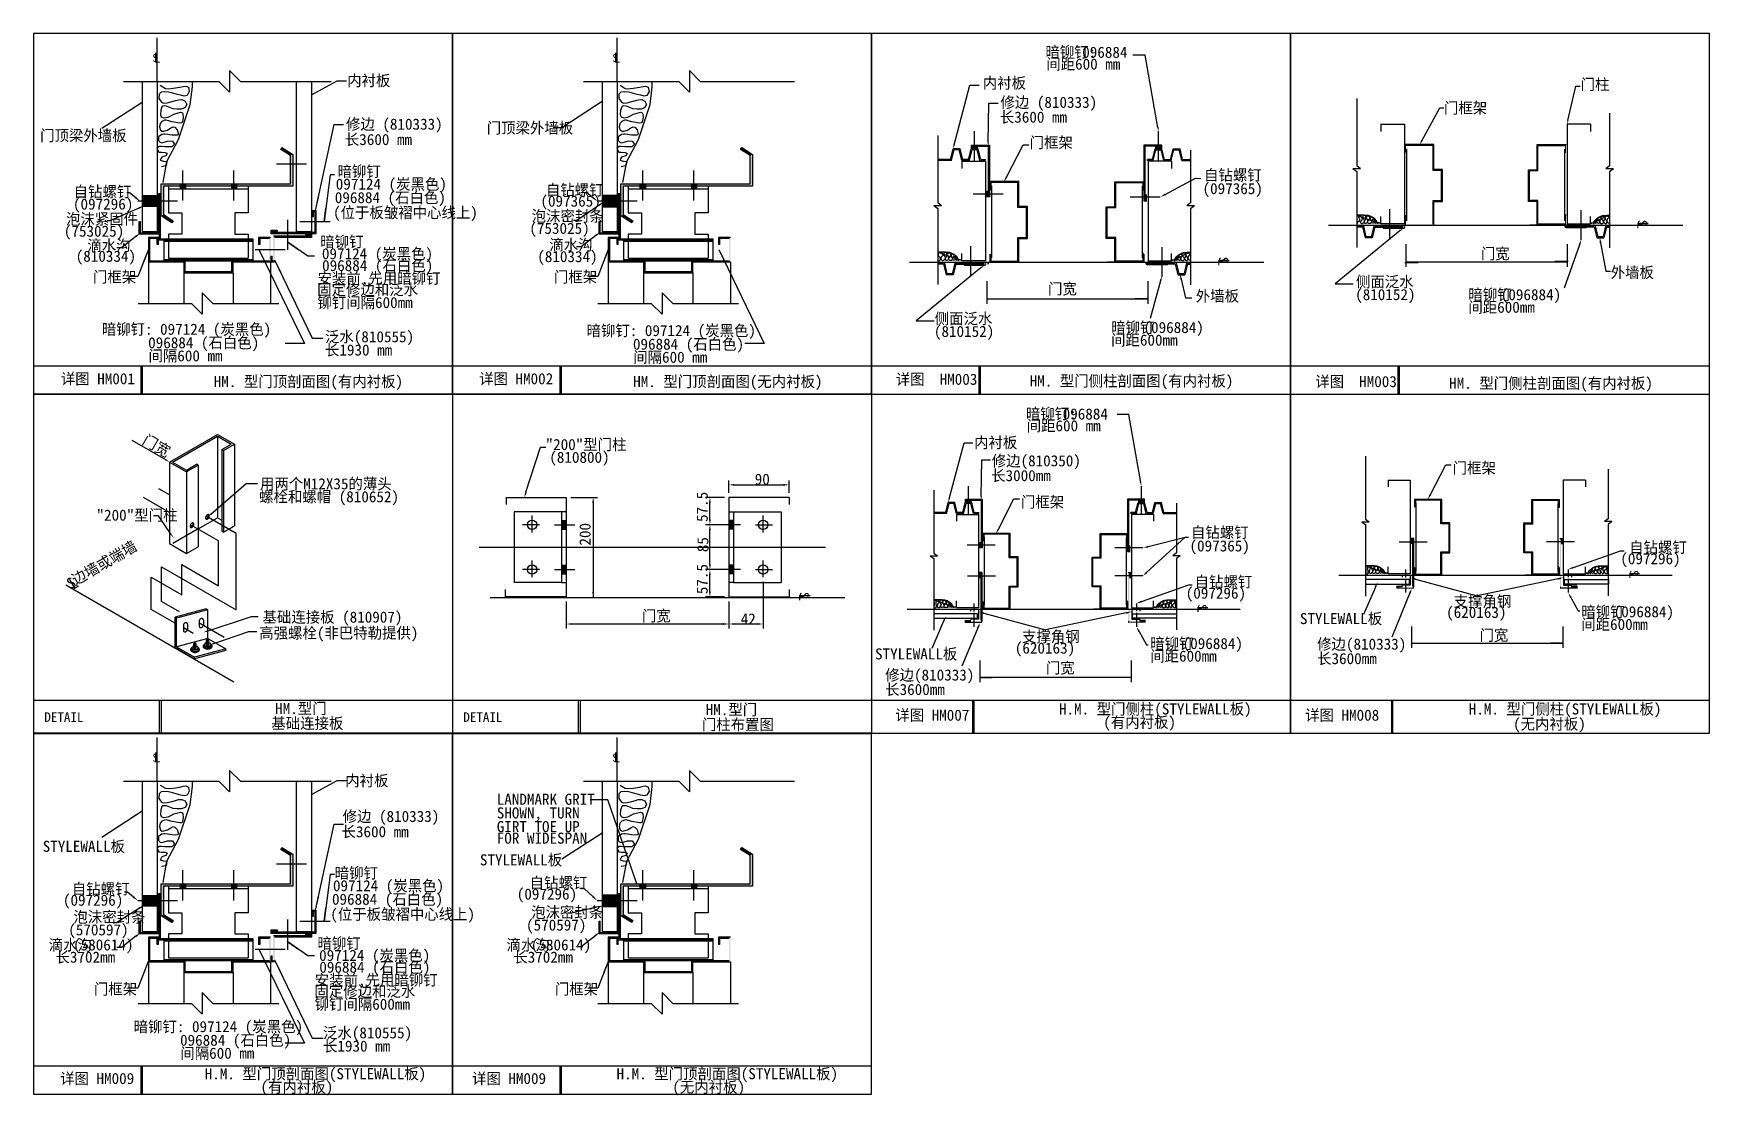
# Model space of a CAD drawing. Header units: metres. Extents: x 34 to 412, y 50 to 289.
import ezdxf

# ---------------------------------------------------------------- set-up
doc = ezdxf.new("R2010")
doc.units = ezdxf.units.M
for name, color, linetype in [('CALL', 1, 'Continuous'), ('CTRL', 5, 'Continuous'), ('DIMS-PRIM', 5, 'Continuous'), ('HIDL', 3, 'Continuous'), ('NOTE', 5, 'Continuous'), ('OBJS', 7, 'Continuous'), ('STRL', 2, 'Continuous'), ('TITLELINES', 1, 'Continuous'), ('TITLETEXT', 5, 'Continuous'), ('TTLB-SHBD', 1, 'Continuous')]:
    doc.layers.add(name, color=color, linetype=linetype)

msp = doc.modelspace()

# ---------------------------------------------------------------- texts
for s, p in [('(810800)', (149.99, 192.33)), ('90', (196.32, 187.38)), ('42', (193.17, 155.86))]:
    msp.add_text(s, height=2.5).set_placement(p)
for s, p in [('57.5', (185.72, 178.99)), ('200', (159.29, 173.66)), ('85', (185.87, 172.17)), ('57.5', (185.72, 162.7))]:
    msp.add_text(s, height=2.5, rotation=90).set_placement(p)
at = {"layer": 'CALL'}
for s, rotation, p in [('门宽', 330, (57.99, 196.73)), ('边墙或端墙', 30, (43.17, 164.64)), ('S', 30, (42.03, 163.72)), ('L', 30, (42.58, 163.67))]:
    msp.add_text(s, height=2.5, rotation=rotation, dxfattribs=at).set_placement(p)
for s, p in [('"200"型门柱  ', (149.15, 195.21)), ('用两个M12X35的薄头', (84.74, 186.35)), ('螺栓和螺帽 (810652)', (84.54, 183.43)), ('"200"型门柱  ', (47.87, 179.28)), ('基础连接板 (810907)', (85.31, 156.28)), ('高强螺栓(非巴特勒提供)', (84.57, 152.7)), ('HM.型门', (88.16, 135.68)), ('HM.型门', (185.27, 135.41)), ('基础连接板', (87.3, 132.33)), ('门柱布置图', (184.4, 132.06))]:
    msp.add_text(s, height=2.5, dxfattribs=at).set_placement(p)
at = {"layer": 'NOTE'}
for s, p in [('暗铆钉: ', (261.88, 283.77)), ('间距600 mm', (262.08, 281.03)), ('096884 ', (270.19, 283.69)), ('内衬板', (104.4, 277.31)), ('内衬板', (247.76, 276.76)), ('门柱', (382.59, 276.45)), ('修边 (810333)', (251.75, 272.4)), ('门框架', (351.77, 271.13)), ('修边 (810333)', (104.14, 267.48)), ('门顶梁外墙板', (135.89, 266.63)), ('长3600 mm', (251.61, 269.06)), ('门顶梁外墙板', (35.15, 264.92)), ('长3600 mm', (103.88, 264.01)), ('门框架', (258.32, 263.34)), ('暗铆钉 ', (102.22, 256.82)), ('自钻螺钉', (297.66, 256)), ('自钻螺钉', (42.71, 252.26)), ('096884 (石白色)', (101.61, 250.91)), ('097124 (炭黑色)', (101.83, 253.96)), ('自钻螺钉', (149.22, 252.64)), ('(097365)', (297.33, 252.94)), ('(097296)', (42.56, 249.45)), ('(位于板皱褶中心线上)', (101.22, 247.53)), ('泡沫密封条', (146.01, 246.75)), ('(097365)', (147.99, 250.12)), ('(753025)', (40.51, 243.34)), ('泡沫紧固件', (40.99, 246.07)), ('(753025)', (145.49, 243.97)), ('滴水沟', (45.81, 240.12)), ('暗铆钉 ', (98.32, 240.97)), ('滴水沟', (150.01, 240.26)), ('(810334)', (43.18, 237.68)), ('097124 (炭黑色)', (98.71, 238.25)), ('096884 (石白色)', (98.75, 235.58)), ('(810334)', (147.28, 237.6)), ('门宽', (360.09, 238.27)), ('门框架 ', (47.08, 233.02)), ('安装前,先用暗铆钉 ', (97.73, 232.7)), ('门框架', (151.03, 233.02)), ('侧面泛水', (331.93, 231.93)), ('外墙板', (389.37, 234.04)), ('固定修边和泛水', (97.64, 230.15)), ('门宽', (262.48, 230.34)), ('外墙板', (295.8, 228.71)), ('(810152)', (331.75, 229.03)), ('暗铆钉', (357.28, 229.04)), ('(096884) ', (364.6, 229.01)), ('铆钉间隔600mm', (97.69, 227.23)), ('间距600mm ', (357.28, 226.18)), ('暗铆钉: 097124 (炭黑色)', (49.06, 221.22)), ('暗铆钉: 097124 (炭黑色)', (158.39, 220.91)), ('侧面泛水', (236.92, 223.62)), ('(810152)', (236.74, 220.72)), ('暗铆钉', (276.7, 221.63)), ('(096884) ', (284.02, 221.61)), ('096884 (石白色)', (59.52, 218.17)), ('泛水(810555)', (99.4, 219.52)), ('长1930 mm', (99.4, 216.53)), ('096884 (石白色)', (168.86, 217.85)), ('间距600mm ', (276.7, 218.77)), ('间隔600 mm', (59.59, 215.22)), ('间隔600 mm', (168.92, 214.91)), ('暗铆钉: ', (257.47, 202.18)), ('096884 ', (265.78, 202.1)), ('间距600 mm', (257.66, 199.44)), ('内衬板', (245.8, 195.66)), ('修边(810350)', (249.78, 191.54)), ('门框架', (353.74, 189.92)), ('长3000mm', (249.65, 188.2)), ('门框架', (256.36, 182.24)), ('自钻螺钉', (294.72, 175.39)), ('(097365)', (294.39, 172.34)), ('自钻螺钉', (393.55, 172.02)), ('(097296)', (391.55, 169.45)), ('自钻螺钉', (295.54, 164.25)), ('(097296)', (293.53, 161.68)), ('支撑角钢 ', (353.96, 159.86)), ('门宽', (170.88, 156.57)), ('STYLEWALL板', (319.28, 155.94)), ('(620163)', (352.27, 157.35)), ('暗铆钉', (382.74, 157.5)), ('(096884) ', (390.06, 157.48)), ('门宽', (359.8, 152.2)), ('间距600mm ', (382.74, 154.64)), ('(620163)', (254.99, 149.29)), ('支撑角钢 ', (256.6, 151.9)), ('暗铆钉', (285.52, 150.33)), ('(096884) ', (292.84, 150.31)), ('修边(810333)', (323.17, 150.19)), ('STYLEWALL板', (223.46, 147.97)), ('门宽', (261.99, 144.83)), ('间距600mm ', (285.52, 147.48)), ('长3600mm  ', (323.17, 146.92)), ('修边(810333)', (225.75, 143.22)), ('长3600mm  ', (225.75, 139.95)), ('内衬板', (103.96, 119.39)), ('LANDMARK GRIT', (138.14, 115.19)), ('修边 (810333)', (103.38, 111.33)), ('SHOWN, TURN ', (138.14, 112.1)), ('长3600 mm', (103.13, 107.86)), ('GIRT TOE UP', (138.14, 109.02)), ('STYLEWALL板', (35.73, 104.56)), ('FOR WIDESPAN', (138.14, 106.41)), ('STYLEWALL板', (134.34, 101.52)), ('097124 (炭黑色)', (101.2, 95.69)), ('暗铆钉 ', (101.59, 98.55)), ('自钻螺钉', (145.56, 96.37)), ('(097296)', (40.3, 92.42)), ('自钻螺钉', (42.31, 94.99)), ('096884 (石白色)', (100.98, 92.64)), ('(097296)', (142.66, 93.8)), ('泡沫密封条', (42.65, 88.63)), ('(位于板皱褶中心线上)', (100.59, 89.26)), ('泡沫密封条', (145.9, 89.7)), ('(570597)', (41.5, 85.74)), ('(570597)', (144.75, 86.81)), ('滴水沟', (37.1, 82.33)), ('(580614)', (42.59, 82.34)), ('暗铆钉 ', (97.69, 82.7)), ('滴水沟', (140.35, 82.33)), ('(580614)', (145.84, 82.34)), ('长3702mm  ', (38.62, 79.58)), ('097124 (炭黑色)', (98.08, 79.97)), ('096884 (石白色)', (98.12, 77.31)), ('长3702mm  ', (141.87, 79.58)), ('安装前,先用暗铆钉 ', (97.1, 74.42)), ('门框架', (47.28, 72.38)), ('固定修边和泛水', (97.01, 71.88)), ('门框架', (151.25, 72.38)), ('铆钉间隔600mm', (97.06, 68.96)), ('暗铆钉: 097124 (炭黑色)', (56.25, 63.9)), ('泛水(810555)', (98.95, 62.5)), ('096884 (石白色)', (66.71, 60.84)), ('间隔600 mm', (66.77, 57.9)), ('长1930 mm', (98.95, 59.51))]:
    msp.add_text(s, height=2.5, dxfattribs=at).set_placement(p)
at = {"layer": 'TITLETEXT'}
for s, rotation, p in [('详图 HM001', 0.03, (39.83, 210.04)), (' HM. 型门顶剖面图(有内衬板)', 0.01, (72.6, 209.42)), ('详图 HM002', 0.03, (134.17, 210.04)), (' HM. 型门顶剖面图(无内衬板)', 0.01, (167.21, 209.42)), ('详图  HM003', 0.03, (228.13, 209.92)), (' HM. 型门侧柱剖面图(有内衬板)', 0.01, (256.63, 209.55)), ('详图  HM003', 0.03, (322.75, 209.4)), (' HM. 型门侧柱剖面图(有内衬板)', 0.01, (351.25, 209.03)), ('详图 HM007', 0.03, (228.03, 134.15)), (' H.M. 型门侧柱(STYLEWALL板)', 0.01, (263.24, 135.55)), ('详图 HM008', 0.03, (320.47, 134.15)), (' H.M. 型门侧柱(STYLEWALL板)', 0.01, (355.67, 135.55)), ('(有内衬板)', 0.01, (274.93, 132.56)), ('(无内衬板)', 0.01, (367.37, 132.17)), ('详图 HM009', 0.03, (39.67, 52.19)), (' H.M. 型门顶剖面图(STYLEWALL板)', 0.01, (70.57, 53.27)), ('(有内衬板)', 0.01, (84.85, 50.28)), ('详图 HM009', 0.03, (132.56, 52.19)), (' H.M. 型门顶剖面图(STYLEWALL板)', 0.01, (163.46, 53.27)), ('(无内衬板)', 0.01, (177.74, 50.28))]:
    msp.add_text(s, height=2.5, rotation=rotation, dxfattribs=at).set_placement(p)

# ---------------------------------------------------------------- blocks, each defined once
blk = doc.blocks.new('DFBARROW')
blk.add_lwpolyline([(0, 0), (0.12, 0)])
blk = doc.blocks.new('SL')
for s, height, p in [('S', 0.12, (-0.1, -0.06)), ('L', 0.15, (-0.08, -0.07))]:
    blk.add_text(s, height=height).set_placement(p)
blk = doc.blocks.new('DETBLK')
at = {"layer": 'TTLB-SHBD'}
for p, q in [((6.57, 0), (0, 0)), ((0, 0), (0, -5.32)), ((6.57, 0), (6.57, -5.32)), ((0, -4.8), (6.57, -4.8)), ((1.97, -4.8), (1.97, -5.31)), ((2, -4.8), (2, -5.31)), ((0, -5.32), (6.57, -5.32))]:
    blk.add_line(p, q, dxfattribs=at)
blk.add_text('DETAIL ', height=0.15, dxfattribs=at).set_placement((0.17, -5.14))

# ---------------------------------------------------------------- linework, layer by layer
for p, q in [((184.02, 278.38), (205.32, 278.38)), ((249.59, 254.08), (249.59, 253.87)), ((283.85, 254.06), (283.85, 253.85)), ((284.06, 253.85), (283.85, 253.85)), ((343.25, 247.97), (343.25, 248.23)), ((379.3, 248.21), (379.03, 248.21)), ((379.03, 247.95), (379.03, 248.21)), ((249.59, 239.22), (249.59, 239.43)), ((283.85, 239.2), (283.85, 239.41)), ((284.06, 239.41), (283.85, 239.41)), ((248.86, 237.28), (249.12, 237.28)), ((190.51, 185.54), (190.51, 188.36)), ((191.76, 187.36), (202.81, 187.36)), ((204.06, 185.54), (204.06, 188.36)), ((154.81, 184.54), (160.89, 184.54)), ((159.89, 183.29), (159.89, 161.97)), ((189.51, 184.54), (185.21, 184.54)), ((186.21, 179.61), (186.21, 183.29)), ((377.56, 182.48), (377.56, 182.28)), ((377.75, 182.28), (377.56, 182.28)), ((189.51, 178.36), (185.21, 178.36)), ((189.51, 178.36), (185.21, 178.36)), ((186.21, 169.5), (186.21, 177.11)), ((247.97, 174.82), (247.97, 174.62)), ((280.17, 174.8), (280.17, 174.6)), ((280.37, 174.6), (280.17, 174.6)), ((189.51, 168.25), (185.21, 168.25)), ((189.51, 168.25), (185.21, 168.25)), ((186.21, 163.32), (186.21, 167)), ((345.36, 168.53), (345.36, 168.73)), ((377.56, 168.51), (377.56, 168.71)), ((377.75, 168.71), (377.56, 168.71)), ((198.2, 165.5), (198.2, 154.97)), ((153.81, 161.07), (153.81, 154.97)), ((153.81, 161.07), (153.81, 154.97)), ((154.81, 161.97), (160.89, 161.97)), ((189.51, 162.07), (185.21, 162.07)), ((190.51, 161.07), (190.51, 154.97)), ((190.51, 160.07), (190.51, 154.97)), ((247.97, 160.85), (247.97, 161.05)), ((280.37, 161.03), (280.17, 161.03)), ((280.17, 160.83), (280.17, 161.03)), ((155.06, 155.97), (189.26, 155.97)), ((191.76, 155.97), (196.95, 155.97)), ((184.02, 120.52), (205.32, 120.52))]:
    msp.add_line(p, q)
for points in [[(337.53, 268.69), (342.84, 268.69), (342.84, 246.21), (337.53, 246.21)], [(337.53, 268.69), (337.53, 267.08)], [(384.85, 268.69), (379.54, 268.69), (379.54, 246.21), (384.85, 246.21)], [(384.85, 268.69), (384.85, 267.08)], [(343.3, 263.17), (343.3, 246.9)], [(378.97, 263.07), (378.97, 246.9)], [(243.03, 260.34), (248.34, 260.34), (248.34, 237.87), (243.03, 237.87)], [(243.03, 260.34), (243.03, 258.74)], [(290.35, 260.34), (285.04, 260.34), (285.04, 237.87), (290.35, 237.87)], [(290.35, 260.34), (290.35, 258.74)], [(249.69, 254.83), (249.69, 238.56)], [(283.73, 254.72), (283.73, 238.55)], [(337.53, 246.21), (337.53, 247.89)], [(384.85, 246.21), (384.85, 247.89)], [(243.03, 237.87), (243.03, 239.55)], [(290.35, 237.87), (290.35, 239.55)], [(64.31, 192.5), (75.13, 198.75), (78.97, 196.53)], [(65.01, 192.5), (75.13, 198.34), (78.27, 196.53)], [(75.13, 198.34), (75.13, 179.94)], [(76.12, 195.3), (78.27, 196.53)], [(76.12, 195.3), (76.12, 176.9)], [(76.48, 195.09), (76.12, 195.3)], [(76.48, 195.09), (78.97, 196.53)], [(76.48, 195.09), (76.48, 176.69)], [(78.62, 196.33), (78.97, 196.53)], [(78.97, 196.53), (78.97, 178.13)], [(64.31, 192.5), (64.31, 174.1)], [(64.31, 192.5), (68.15, 190.29)], [(65.01, 192.5), (68.15, 190.69)], [(68.15, 190.69), (70.42, 192)], [(68.15, 190.29), (68.5, 190.49)], [(68.15, 190.29), (68.15, 171.89)], [(68.5, 190.49), (70.77, 191.8)], [(70.77, 191.8), (70.42, 192)], [(70.77, 191.8), (70.77, 173.4)], [(339.19, 188.39), (344.18, 188.39), (344.18, 167.26), (339.19, 167.26)], [(339.19, 188.39), (339.19, 186.88)], [(383.67, 188.39), (378.68, 188.39), (378.68, 167.26), (383.67, 167.26)], [(383.67, 188.39), (383.67, 186.88)], [(140.26, 184.54), (153.81, 184.54), (153.81, 162.07), (140.12, 162.07)], [(140.26, 184.54), (140.26, 182.94)], [(204.06, 184.54), (190.51, 184.54), (190.51, 162.07), (204.2, 162.07)], [(204.06, 184.54), (204.06, 182.94)], [(345.45, 183.2), (345.45, 167.91)], [(377.45, 183.1), (377.45, 167.9)], [(70.77, 177.43), (75.13, 179.94), (76.12, 179.37)], [(76.48, 176.69), (78.97, 178.13)], [(78.62, 177.93), (78.97, 178.13)], [(241.81, 180.7), (246.8, 180.7), (246.8, 159.58), (241.81, 159.58)], [(241.81, 180.7), (241.81, 179.2)], [(286.28, 180.7), (281.29, 180.7), (281.29, 159.58), (286.28, 159.58)], [(286.28, 180.7), (286.28, 179.2)], [(64.31, 174.1), (68.15, 171.89)], [(76.48, 176.69), (76.12, 176.9)], [(248.07, 175.52), (248.07, 160.23)], [(280.07, 175.42), (280.07, 160.22)], [(68.15, 171.89), (70.77, 173.4)], [(339.19, 167.26), (339.19, 168.84)], [(383.67, 167.26), (383.67, 168.84)], [(140.12, 162.07), (140.12, 163.74)], [(204.2, 162.07), (204.2, 163.74)], [(241.81, 159.58), (241.81, 161.16)], [(286.28, 159.58), (286.28, 161.16)], [(72.62, 151.64), (72.41, 151.64), (72.16, 151.33)], [(72.16, 151.33), (72.39, 151), (73.48, 151), (73.71, 151.33), (73.48, 151.63), (73.22, 151.63)], [(72.16, 151.33), (72.16, 150.97)], [(73.7, 151.33), (73.71, 150.97)], [(69.77, 150.87), (69.56, 150.87), (69.31, 150.56)], [(69.31, 150.56), (69.54, 150.23), (70.63, 150.23), (70.86, 150.56), (70.63, 150.86), (70.37, 150.86)], [(69.31, 150.56), (69.31, 150.2)], [(69.31, 150.2), (69.54, 149.87), (70.63, 149.87), (70.86, 150.2)], [(69.54, 150.23), (69.54, 149.87)], [(70.63, 150.23), (70.63, 149.87)], [(70.85, 150.56), (70.86, 150.2)], [(72.16, 150.97), (72.39, 150.64), (73.48, 150.64), (73.71, 150.97)], [(72.39, 151), (72.39, 150.64)], [(73.48, 151), (73.48, 150.64)]]:
    msp.add_lwpolyline(points)
for points in [[(69.1, 178.41, 0.06), (69, 178.2, 0.07), (68.98, 178, 0.11), (69.01, 177.83, 0.16), (69.1, 177.74, 0.16), (69.22, 177.71, 0.11), (69.39, 177.76, 0.07), (69.54, 177.88, 0.06), (69.69, 178.07, 0.06), (69.78, 178.29, 0.07), (69.81, 178.48, 0.11), (69.77, 178.66, 0.16), (69.69, 178.75, 0.16), (69.57, 178.78, 0.11), (69.39, 178.73, 0.07), (69.24, 178.61, 0.06)], [(72.58, 180.31, 0.06), (72.48, 180.09, 0.07), (72.45, 179.9, 0.11), (72.49, 179.73, 0.16), (72.58, 179.63, 0.16), (72.7, 179.61, 0.11), (72.87, 179.66, 0.07), (73.02, 179.78, 0.06), (73.16, 179.97, 0.06), (73.26, 180.19, 0.07), (73.29, 180.38, 0.11), (73.25, 180.56, 0.16), (73.16, 180.65, 0.16), (73.04, 180.68, 0.11), (72.87, 180.62, 0.07), (72.72, 180.5, 0.06)], [(72.87, 179.87, -0.07), (72.72, 179.75, -0.11), (72.55, 179.69, -0.04), (72.51, 179.69, 0.11), (72.58, 179.63, 0.16), (72.7, 179.61, 0.11), (72.87, 179.66, 0.07), (73.02, 179.78, 0.06), (73.16, 179.97, 0.06), (73.26, 180.19, 0.07), (73.29, 180.38, 0.11), (73.25, 180.56, 0.16), (73.16, 180.65, 0.11), (73.08, 180.68, -0.04), (73.1, 180.65, -0.11), (73.14, 180.47, -0.07), (73.11, 180.28, -0.06), (73.01, 180.06, -0.06)], [(70.07, 151.63, 0.06), (69.95, 151.61, 0.07), (69.86, 151.58, 0.11), (69.79, 151.52, 0.16), (69.77, 151.46, 0.16), (69.79, 151.4, 0.11), (69.86, 151.34, 0.07), (69.95, 151.3, 0.06), (70.07, 151.29, 0.06), (70.19, 151.3, 0.07), (70.28, 151.34, 0.11), (70.35, 151.4, 0.16), (70.37, 151.46, 0.16), (70.35, 151.52, 0.11), (70.28, 151.58, 0.07), (70.19, 151.61, 0.06)], [(70.07, 151.53, 0.06), (69.95, 151.51, 0.07), (69.86, 151.48, 0.11), (69.79, 151.42, 0.16), (69.77, 151.36, 0.16), (69.79, 151.3, 0.11), (69.86, 151.24, 0.07), (69.95, 151.2, 0.06), (70.07, 151.19, 0.06), (70.19, 151.2, 0.07), (70.28, 151.24, 0.11), (70.35, 151.3, 0.16), (70.37, 151.36, 0.16), (70.35, 151.42, 0.11), (70.28, 151.48, 0.07), (70.19, 151.51, 0.06)], [(70.07, 151.43, 0.06), (69.95, 151.41, 0.07), (69.86, 151.38, 0.11), (69.79, 151.32, 0.16), (69.77, 151.26, 0.16), (69.79, 151.2, 0.11), (69.86, 151.14, 0.07), (69.95, 151.1, 0.06), (70.07, 151.09, 0.06), (70.19, 151.1, 0.07), (70.28, 151.14, 0.11), (70.35, 151.2, 0.16), (70.37, 151.26, 0.16), (70.35, 151.32, 0.11), (70.28, 151.38, 0.07), (70.19, 151.41, 0.06)], [(70.07, 151.33, 0.06), (69.95, 151.31, 0.07), (69.86, 151.28, 0.11), (69.79, 151.22, 0.16), (69.77, 151.16, 0.16), (69.79, 151.1, 0.11), (69.86, 151.04, 0.07), (69.95, 151, 0.06), (70.07, 150.99, 0.06), (70.19, 151, 0.07), (70.28, 151.04, 0.11), (70.35, 151.1, 0.16), (70.37, 151.16, 0.16), (70.35, 151.22, 0.11), (70.28, 151.28, 0.07), (70.19, 151.31, 0.06)], [(70.07, 151.23, 0.06), (69.95, 151.21, 0.07), (69.86, 151.18, 0.11), (69.79, 151.12, 0.16), (69.77, 151.06, 0.16), (69.79, 151, 0.11), (69.86, 150.94, 0.07), (69.95, 150.9, 0.06), (70.07, 150.88, 0.06), (70.19, 150.9, 0.07), (70.28, 150.94, 0.11), (70.35, 151, 0.16), (70.37, 151.06, 0.16), (70.35, 151.12, 0.11), (70.28, 151.18, 0.07), (70.19, 151.21, 0.06)], [(72.92, 152.4, 0.06), (72.8, 152.38, 0.07), (72.71, 152.35, 0.11), (72.64, 152.29, 0.16), (72.62, 152.23, 0.16), (72.64, 152.17, 0.11), (72.71, 152.11, 0.07), (72.8, 152.07, 0.06), (72.92, 152.06, 0.06), (73.04, 152.07, 0.07), (73.13, 152.11, 0.11), (73.2, 152.17, 0.16), (73.22, 152.23, 0.16), (73.2, 152.29, 0.11), (73.13, 152.35, 0.07), (73.04, 152.38, 0.06)], [(72.92, 152.3, 0.06), (72.8, 152.28, 0.07), (72.71, 152.25, 0.11), (72.64, 152.19, 0.16), (72.62, 152.13, 0.16), (72.64, 152.07, 0.11), (72.71, 152.01, 0.07), (72.8, 151.97, 0.06), (72.92, 151.95, 0.06), (73.04, 151.97, 0.07), (73.13, 152.01, 0.11), (73.2, 152.07, 0.16), (73.22, 152.13, 0.16), (73.2, 152.19, 0.11), (73.13, 152.25, 0.07), (73.04, 152.28, 0.06)], [(72.92, 152.2, 0.06), (72.8, 152.18, 0.07), (72.71, 152.15, 0.11), (72.64, 152.09, 0.16), (72.62, 152.03, 0.16), (72.64, 151.97, 0.11), (72.71, 151.9, 0.07), (72.8, 151.87, 0.06), (72.92, 151.85, 0.06), (73.04, 151.87, 0.07), (73.13, 151.9, 0.11), (73.2, 151.97, 0.16), (73.22, 152.03, 0.16), (73.2, 152.09, 0.11), (73.13, 152.15, 0.07), (73.04, 152.18, 0.06)], [(72.92, 152.1, 0.06), (72.8, 152.08, 0.07), (72.71, 152.05, 0.11), (72.64, 151.99, 0.16), (72.62, 151.93, 0.16), (72.64, 151.87, 0.11), (72.71, 151.8, 0.07), (72.8, 151.77, 0.06), (72.92, 151.75, 0.06), (73.04, 151.77, 0.07), (73.13, 151.8, 0.11), (73.2, 151.87, 0.16), (73.22, 151.93, 0.16), (73.2, 151.99, 0.11), (73.13, 152.05, 0.07), (73.04, 152.08, 0.06)], [(72.92, 152, 0.06), (72.8, 151.98, 0.07), (72.71, 151.95, 0.11), (72.64, 151.88, 0.16), (72.62, 151.82, 0.16), (72.64, 151.77, 0.11), (72.71, 151.7, 0.07), (72.8, 151.67, 0.06), (72.92, 151.65, 0.06), (73.04, 151.67, 0.07), (73.13, 151.7, 0.11), (73.2, 151.77, 0.16), (73.22, 151.82, 0.16), (73.2, 151.88, 0.11), (73.13, 151.95, 0.07), (73.04, 151.98, 0.06)], [(72.92, 151.8, 0.06), (72.8, 151.78, 0.07), (72.71, 151.75, 0.11), (72.64, 151.68, 0.16), (72.62, 151.62, 0.16), (72.64, 151.56, 0.11), (72.71, 151.5, 0.07), (72.8, 151.47, 0.06), (72.92, 151.45, 0.06), (73.04, 151.47, 0.07), (73.13, 151.5, 0.11), (73.2, 151.56, 0.16), (73.22, 151.62, 0.16), (73.2, 151.68, 0.11), (73.13, 151.75, 0.07), (73.04, 151.78, 0.06)], [(72.92, 151.59, 0.06), (72.8, 151.58, 0.07), (72.71, 151.54, 0.11), (72.64, 151.48, 0.16), (72.62, 151.42, 0.16), (72.64, 151.36, 0.11), (72.71, 151.3, 0.07), (72.8, 151.27, 0.06), (72.92, 151.25, 0.06), (73.04, 151.27, 0.07), (73.13, 151.3, 0.11), (73.2, 151.36, 0.16), (73.22, 151.42, 0.16), (73.2, 151.48, 0.11), (73.13, 151.54, 0.07), (73.04, 151.58, 0.06)], [(72.92, 151.49, 0.06), (72.8, 151.48, 0.07), (72.71, 151.44, 0.11), (72.64, 151.38, 0.16), (72.62, 151.32, 0.16), (72.64, 151.26, 0.11), (72.71, 151.2, 0.07), (72.8, 151.17, 0.06), (72.92, 151.15, 0.06), (73.04, 151.17, 0.07), (73.13, 151.2, 0.11), (73.2, 151.26, 0.16), (73.22, 151.32, 0.16), (73.2, 151.38, 0.11), (73.13, 151.44, 0.07), (73.04, 151.48, 0.06)], [(70.07, 151.03, 0.06), (69.95, 151.01, 0.07), (69.86, 150.98, 0.11), (69.79, 150.92, 0.16), (69.77, 150.86, 0.16), (69.79, 150.8, 0.11), (69.86, 150.73, 0.07), (69.95, 150.7, 0.06), (70.07, 150.68, 0.06), (70.19, 150.7, 0.07), (70.28, 150.73, 0.11), (70.35, 150.8, 0.16), (70.37, 150.86, 0.16), (70.35, 150.92, 0.11), (70.28, 150.98, 0.07), (70.19, 151.01, 0.06)], [(70.07, 150.83, 0.06), (69.95, 150.81, 0.07), (69.86, 150.78, 0.11), (69.79, 150.71, 0.16), (69.77, 150.65, 0.16), (69.79, 150.59, 0.11), (69.86, 150.53, 0.07), (69.95, 150.5, 0.06), (70.07, 150.48, 0.06), (70.19, 150.5, 0.07), (70.28, 150.53, 0.11), (70.35, 150.59, 0.16), (70.37, 150.65, 0.16), (70.35, 150.71, 0.11), (70.28, 150.78, 0.07), (70.19, 150.81, 0.06)], [(70.07, 150.73, 0.06), (69.95, 150.71, 0.07), (69.86, 150.67, 0.11), (69.79, 150.61, 0.16), (69.77, 150.55, 0.16), (69.79, 150.49, 0.11), (69.86, 150.43, 0.07), (69.95, 150.4, 0.06), (70.07, 150.38, 0.06), (70.19, 150.4, 0.07), (70.28, 150.43, 0.11), (70.35, 150.49, 0.16), (70.37, 150.55, 0.16), (70.35, 150.61, 0.11), (70.28, 150.67, 0.07), (70.19, 150.71, 0.06)]]:
    msp.add_lwpolyline(points, format="xyb", close=True)
for points in [[(69.03, 177.8, 0.04), (69.07, 177.8, 0.11), (69.24, 177.85, 0.07), (69.39, 177.97, 0.06), (69.54, 178.16, 0.06), (69.63, 178.38, 0.07), (69.66, 178.57, 0.11), (69.62, 178.75, 0.04), (69.6, 178.78, 0.16)], [(72.51, 179.69, 0.04), (72.55, 179.69, 0.11), (72.72, 179.75, 0.07), (72.87, 179.87, 0.06), (73.01, 180.06, 0.06), (73.11, 180.28, 0.07), (73.14, 180.47, 0.11), (73.1, 180.65, 0.04), (73.08, 180.68, 0.16)], [(72.18, 151.35, 0.1), (71.96, 151.14, 0.16), (71.89, 150.93, 0.16), (71.96, 150.72, 0.11), (72.19, 150.51, 0.07), (72.51, 150.38, 0.06), (72.93, 150.33, 0.06), (73.34, 150.38, 0.07), (73.66, 150.51, 0.11), (73.9, 150.72, 0.16), (73.97, 150.93, 0.16), (73.9, 151.14, 0.09), (73.7, 151.33, 0.07)], [(72.92, 151.9, 0.06), (72.8, 151.88, 0.07), (72.71, 151.85, 0.11), (72.64, 151.78, 0.16), (72.62, 151.72, 0.13), (72.64, 151.67, 0.11)], [(72.64, 151.57, 0.13), (72.62, 151.52, 0.16), (72.64, 151.46, 0.11), (72.71, 151.4, 0.07), (72.8, 151.37, 0.06), (72.92, 151.35, 0.06), (73.04, 151.37, 0.07), (73.13, 151.4, 0.11), (73.2, 151.46, 0.16), (73.22, 151.52, 0.13), (73.2, 151.57, 0.11)], [(73.2, 151.67, 0.13), (73.22, 151.72, 0.16), (73.2, 151.78, 0.11), (73.13, 151.85, 0.07), (73.04, 151.88, 0.06), (72.92, 151.9, 0.06)], [(69.33, 150.58, 0.1), (69.11, 150.37, 0.16), (69.04, 150.16, 0.16), (69.11, 149.96, 0.11), (69.34, 149.74, 0.07), (69.66, 149.61, 0.06), (70.08, 149.57, 0.06), (70.49, 149.61, 0.07), (70.81, 149.74, 0.11), (71.05, 149.96, 0.16), (71.11, 150.16, 0.16), (71.05, 150.37, 0.09), (70.85, 150.56, 0.07)], [(69.04, 150.16, 0.14), (69.11, 149.98, 0.11), (69.34, 149.77, 0.07), (69.66, 149.64, 0.06), (70.08, 149.59, 0.06), (70.49, 149.64, 0.07), (70.81, 149.77, 0.11), (71.05, 149.98, 0.16), (71.11, 150.19, 0.16)], [(70.07, 151.13, 0.06), (69.95, 151.11, 0.07), (69.86, 151.08, 0.11), (69.79, 151.02, 0.16), (69.77, 150.96, 0.13), (69.79, 150.91, 0.11)], [(69.79, 150.81, 0.13), (69.77, 150.75, 0.16), (69.79, 150.7, 0.11), (69.86, 150.63, 0.07), (69.95, 150.6, 0.06), (70.07, 150.58, 0.06), (70.19, 150.6, 0.07), (70.28, 150.63, 0.11), (70.35, 150.7, 0.16), (70.37, 150.75, 0.13), (70.35, 150.81, 0.11)], [(70.35, 150.91, 0.13), (70.37, 150.96, 0.16), (70.35, 151.02, 0.11), (70.28, 151.08, 0.07), (70.19, 151.11, 0.06), (70.07, 151.13, 0.06)], [(71.89, 150.93, 0.14), (71.96, 150.75, 0.11), (72.19, 150.53, 0.07), (72.51, 150.41, 0.06), (72.93, 150.36, 0.06), (73.34, 150.41, 0.07), (73.66, 150.53, 0.11), (73.9, 150.75, 0.16), (73.96, 150.96, 0.16)]]:
    msp.add_lwpolyline(points, format="xyb")
for centre, radius, start, end in [((69.05, 178), 0.2, 265.47, 275.66), ((69.2, 177.91), 0.2, 214.53, 240), ((69.03, 178.22), 0.43, 275.66, 300), ((69.2, 177.91), 0.2, 240, 275.66), ((69.18, 178.14), 0.43, 275.66, 300), ((68.9, 178.43), 0.67, 300, 316.55), ((69.06, 178.35), 0.67, 300, 316.55), ((68.66, 178.67), 1.02, 316.55, 330), ((68.66, 178.67), 1.02, 330, 343.45), ((68.81, 178.58), 1.02, 316.55, 330), ((69.43, 178.67), 0.2, 24.34, 34.53), ((69.59, 178.58), 0.2, 60, 85.47), ((69.23, 178.57), 0.43, 0, 24.34), ((68.98, 178.57), 0.67, 343.45, 0), ((69.59, 178.58), 0.2, 24.34, 60), ((68.81, 178.58), 1.02, 330, 343.45), ((69.38, 178.48), 0.43, 360, 24.34), ((69.14, 178.48), 0.67, 343.45, 360), ((72.53, 179.9), 0.2, 265.47, 275.66), ((72.68, 179.81), 0.2, 214.53, 240), ((72.5, 180.12), 0.43, 275.66, 300), ((72.68, 179.81), 0.2, 240, 275.66), ((72.66, 180.03), 0.43, 275.66, 300), ((72.38, 180.33), 0.67, 300, 316.55), ((72.53, 180.25), 0.67, 300, 316.55), ((72.13, 180.57), 1.02, 316.55, 330), ((72.13, 180.57), 1.02, 330, 343.45), ((72.29, 180.48), 1.02, 316.55, 330), ((72.91, 180.56), 0.2, 24.34, 34.53), ((73.06, 180.48), 0.2, 60, 85.47), ((72.71, 180.47), 0.43, 0, 24.34), ((72.46, 180.47), 0.67, 343.45, 0), ((73.06, 180.48), 0.2, 24.34, 60), ((72.29, 180.48), 1.02, 330, 343.45), ((72.86, 180.38), 0.43, 360, 24.34), ((72.61, 180.38), 0.67, 343.45, 360)]:
    msp.add_arc(centre, radius, start, end)
for points in [[(379.09, 262.4), (379.3, 262.19), (379.07, 262.2), (379.09, 262.4)], [(249.59, 254.08), (249.38, 253.87), (249.59, 253.87), (249.38, 253.87)], [(283.85, 254.06), (284.06, 253.85), (283.85, 253.85)], [(343.25, 247.97), (342.99, 248.23), (343.25, 247.97), (343.25, 248.23)], [(342.99, 248.23), (343.25, 248.23), (343.25, 247.97), (342.99, 248.23)], [(342.99, 248.23), (343.16, 248.03), (342.99, 247.77), (343.2, 247.56)], [(379.3, 248.21), (379.03, 248.21), (379.03, 247.95)], [(379.03, 248.21), (379.03, 247.95), (379.3, 248.21), (379.03, 248.21)], [(379.03, 247.95), (379.03, 248.21), (379.03, 248.21), (379.03, 247.95)], [(379.03, 248.21), (379.3, 248.21), (379.03, 247.95), (379.03, 248.21)], [(379.3, 248.21), (379.03, 247.95), (379.3, 247.76), (379.09, 247.55)], [(379.03, 247.95), (379.03, 247.95), (379.03, 247.95)], [(249.38, 239.43), (249.59, 239.43), (249.59, 239.22), (249.38, 239.43)], [(249.59, 239.22), (249.38, 239.43), (249.59, 239.22), (249.59, 239.43)], [(283.85, 239.41), (284.06, 239.41), (283.85, 239.2), (283.85, 239.41)], [(283.85, 239.2), (283.85, 239.41), (283.85, 239.41), (283.85, 239.2)], [(283.85, 239.41), (283.85, 239.2), (284.06, 239.41), (283.85, 239.41)], [(284.06, 239.41), (283.85, 239.41), (283.85, 239.2)], [(283.85, 239.2), (283.85, 239.2), (283.85, 239.2)], [(191.76, 187.57), (191.76, 187.15), (190.51, 187.36)], [(202.81, 187.57), (202.81, 187.15), (204.06, 187.36)], [(159.68, 183.29), (160.1, 183.29), (159.89, 184.54)], [(186, 183.29), (186.42, 183.29), (186.21, 184.54)], [(377.56, 182.48), (377.75, 182.28), (377.56, 182.28)], [(186, 179.61), (186.42, 179.61), (186.21, 178.36)], [(186, 177.11), (186.42, 177.11), (186.21, 178.36)], [(247.97, 174.82), (247.78, 174.62), (247.97, 174.62), (247.78, 174.62)], [(280.17, 174.8), (280.37, 174.6), (280.17, 174.6)], [(186, 169.5), (186.42, 169.5), (186.21, 168.25)], [(186, 167), (186.42, 167), (186.21, 168.25)], [(345.16, 168.73), (345.36, 168.73), (345.36, 168.53), (345.16, 168.73)], [(345.36, 168.53), (345.16, 168.73), (345.36, 168.53), (345.36, 168.73)], [(377.56, 168.71), (377.75, 168.71), (377.56, 168.51), (377.56, 168.71)], [(377.56, 168.51), (377.56, 168.71), (377.56, 168.71), (377.56, 168.51)], [(377.56, 168.71), (377.56, 168.51), (377.75, 168.71), (377.56, 168.71)], [(377.75, 168.71), (377.56, 168.71), (377.56, 168.51)], [(377.56, 168.51), (377.56, 168.51), (377.56, 168.51)], [(159.68, 163.22), (160.1, 163.22), (159.89, 161.97)], [(186, 163.32), (186.42, 163.32), (186.21, 162.07)], [(247.97, 160.85), (247.78, 161.05), (247.97, 160.85), (247.97, 161.05)], [(247.78, 161.05), (247.97, 161.05), (247.97, 160.85), (247.78, 161.05)], [(280.37, 161.03), (280.17, 161.03), (280.17, 160.83)], [(280.17, 161.03), (280.17, 160.83), (280.37, 161.03), (280.17, 161.03)], [(280.17, 160.83), (280.17, 161.03), (280.17, 161.03), (280.17, 160.83)], [(280.17, 161.03), (280.37, 161.03), (280.17, 160.83), (280.17, 161.03)], [(280.17, 160.83), (280.17, 160.83), (280.17, 160.83)], [(155.06, 156.18), (155.06, 155.76), (153.81, 155.97)], [(189.26, 156.18), (189.26, 155.76), (190.51, 155.97)], [(191.76, 156.18), (191.76, 155.76), (190.51, 155.97)], [(196.95, 156.18), (196.95, 155.76), (198.2, 155.97)]]:
    msp.add_solid(points)
at = {"layer": 'CALL'}
for p, q in [((284.37, 284.29), (281.61, 284.29)), ((287.25, 267.99), (284.37, 284.29)), ((96.32, 275.34), (102.13, 278.5)), ((102.13, 278.5), (104.23, 278.5)), ((241.3, 264.06), (244.87, 277.49)), ((244.87, 277.49), (246.97, 277.49)), ((379.74, 269.56), (381.51, 277.29)), ((381.51, 277.29), (382.52, 277.29)), ((58.17, 273.64), (49.09, 267.72)), ((161.89, 273.82), (152.81, 267.9)), ((248.99, 264.65), (249.13, 273.45)), ((249.13, 273.45), (251.23, 273.45)), ((249.13, 273.45), (250.03, 273.45)), ((346.87, 265.14), (350.86, 272.41)), ((350.86, 272.41), (351.75, 272.41)), ((97.26, 249.27), (101.48, 268.65)), ((101.48, 268.65), (103.58, 268.65)), ((152.81, 267.9), (150.88, 267.9)), ((253.09, 256.79), (256.83, 264.04)), ((256.83, 264.04), (258.17, 264.04)), ((100.6, 257.32), (99.23, 246.77)), ((101.56, 257.32), (100.6, 257.32)), ((288.9, 252.88), (295.74, 256.56)), ((295.74, 256.56), (296.97, 256.47)), ((57.43, 249.79), (50.88, 246.89)), ((161.24, 250.47), (156.23, 247.01)), ((156.23, 247.01), (155.44, 247.01)), ((56.77, 243.39), (53.5, 240.82)), ((95.53, 238.96), (91.05, 242.11)), ((160.47, 243.6), (157.19, 241.02)), ((341.93, 244.7), (327.22, 232.7)), ((53.5, 240.82), (52.46, 240.82)), ((59.56, 240.48), (57.18, 234.33)), ((84.51, 240.47), (94.75, 219.23)), ((97.04, 238.96), (95.53, 238.96)), ((157.19, 241.02), (156.15, 241.02)), ((163.28, 240.48), (160.9, 234.33)), ((188.23, 240.47), (198.47, 219.23)), ((382.36, 241.53), (378.88, 231.74)), ((88.02, 238.09), (96.5, 220.41)), ((247.43, 236.36), (232.72, 224.36)), ((57.18, 234.33), (55.08, 234.33)), ((160.9, 234.33), (158.8, 234.33)), ((287.85, 233.35), (285.52, 224.91)), ((327.22, 232.7), (331.28, 232.7)), ((232.72, 224.36), (236.78, 224.36)), ((96.5, 220.41), (99.01, 220.41)), ((94.75, 219.23), (90.38, 219.23)), ((198.47, 219.23), (194.09, 219.23)), ((280.67, 203.21), (278.07, 203.21)), ((283.37, 187.89), (280.67, 203.21)), ((63.47, 192.99), (55.9, 197.36)), ((240.18, 184.19), (243.53, 196.82)), ((243.53, 196.82), (245.51, 196.82)), ((144.73, 185.69), (147.98, 195.88)), ((147.98, 195.88), (149.2, 195.88)), ((247.41, 184.75), (247.54, 193.03)), ((247.54, 193.03), (249.51, 193.03)), ((247.54, 193.03), (248.38, 193.03)), ((348.65, 185.05), (352.16, 191.86)), ((352.16, 191.86), (353.42, 191.86)), ((73.62, 180.74), (81.62, 187.7)), ((81.62, 187.7), (84.21, 187.7)), ((251.27, 177.37), (254.78, 184.18)), ((254.78, 184.18), (256.04, 184.18)), ((61.87, 180.38), (60.73, 180.38)), ((64.74, 176.13), (61.87, 180.38)), ((284.71, 167.6), (293.44, 175.53)), ((285.03, 173.42), (293.44, 175.53)), ((293.44, 175.53), (294.17, 175.53)), ((380.98, 168.72), (391.59, 172.5)), ((391.59, 172.5), (392.39, 172.5)), ((283.59, 161.04), (294.21, 164.82)), ((294.21, 164.82), (295.01, 164.82)), ((72.8, 154.36), (82.81, 157.65)), ((82.8, 157.66), (84.32, 157.66)), ((74.08, 151.48), (82.24, 154.26)), ((82.24, 154.26), (84.01, 154.26)), ((222.66, 138.78), (317.16, 138.78)), ((317.16, 138.78), (411.66, 138.78)), ((96.32, 117.48), (102.13, 120.64)), ((102.13, 120.64), (104.23, 120.64)), ((58.17, 113.75), (49.09, 107.83)), ((163.22, 116.33), (159.22, 116.33)), ((169.77, 97.37), (163.22, 116.33)), ((97.26, 91.41), (101.48, 110.79)), ((101.48, 110.79), (103.58, 110.79)), ((161.89, 108.82), (152.81, 102.89)), ((100.6, 99.46), (99.23, 88.92)), ((101.56, 99.46), (100.6, 99.46)), ((57.53, 91.84), (52.41, 88.53)), ((155.06, 90.76), (154.27, 90.76)), ((160.99, 92.15), (155.06, 90.76)), ((52.41, 88.53), (51.63, 88.53)), ((56.77, 85.54), (53.5, 82.96)), ((95.53, 81.11), (91.05, 84.26)), ((157.19, 83.17), (156.15, 83.17)), ((160.47, 85.74), (157.19, 83.17)), ((53.5, 82.96), (52.46, 82.96)), ((59.56, 79.97), (57.18, 73.82)), ((84.51, 82.62), (94.75, 61.38)), ((88.02, 80.23), (96.5, 62.55)), ((97.04, 81.11), (95.53, 81.11)), ((163.33, 80), (160.95, 73.85)), ((57.18, 73.82), (55.08, 73.82)), ((160.95, 73.85), (158.85, 73.85)), ((94.75, 61.38), (90.38, 61.38)), ((96.5, 62.55), (99.01, 62.55))]:
    msp.add_line(p, q, dxfattribs=at)
for points in [[(379.89, 269.53), (379.59, 269.6), (379.54, 268.69)], [(249.14, 264.65), (248.84, 264.65), (248.98, 263.75)], [(287.4, 268.02), (287.1, 267.97), (287.41, 267.11)], [(347.05, 265.04), (346.69, 265.24), (346.27, 264.04)], [(241.45, 264.02), (241.16, 264.09), (241.07, 263.19)], [(253.28, 256.7), (252.91, 256.89), (252.52, 255.68)], [(57.35, 249.98), (57.52, 249.6), (58.58, 250.3)], [(161.12, 250.64), (161.36, 250.3), (162.27, 251.18)], [(289, 252.7), (288.8, 253.06), (287.8, 252.29)], [(56.64, 243.56), (56.9, 243.23), (57.76, 244.16)], [(160.34, 243.76), (160.59, 243.43), (161.45, 244.37)], [(341.84, 244.82), (342.03, 244.59), (342.63, 245.27)], [(382.16, 241.6), (382.55, 241.46), (382.77, 242.71)], [(247.34, 236.48), (247.53, 236.25), (248.13, 236.93)], [(287.65, 233.4), (288.05, 233.29), (288.18, 234.55)], [(63.55, 193.12), (63.39, 192.85), (64.31, 192.5)], [(144.93, 185.63), (144.53, 185.75), (144.35, 184.5)], [(283.51, 187.92), (283.23, 187.87), (283.52, 187.06)], [(240.32, 184.16), (240.05, 184.23), (239.97, 183.38)], [(247.55, 184.75), (247.27, 184.75), (247.4, 183.91)], [(348.82, 184.96), (348.47, 185.14), (348.11, 184)], [(73.71, 180.63), (73.52, 180.86), (72.94, 180.15)], [(64.87, 176.21), (64.62, 176.04), (65.25, 175.38)], [(251.44, 177.28), (251.09, 177.46), (250.73, 176.32)], [(285.08, 173.23), (284.98, 173.61), (283.89, 173.13)], [(284.84, 167.46), (284.58, 167.75), (283.84, 166.81)], [(381.05, 168.52), (380.91, 168.91), (379.8, 168.3)], [(283.66, 160.84), (283.52, 161.23), (282.42, 160.62)], [(72.85, 154.22), (72.75, 154.5), (71.94, 154.08)], [(74.13, 151.33), (74.04, 151.62), (73.23, 151.18)], [(57.41, 92.02), (57.64, 91.67), (58.58, 92.52)], [(160.94, 92.35), (161.04, 91.95), (162.21, 92.44)], [(56.64, 85.7), (56.9, 85.37), (57.76, 86.31)], [(160.34, 85.9), (160.59, 85.58), (161.45, 86.51)]]:
    msp.add_solid(points, dxfattribs=at)
at = {"layer": 'CTRL'}
for p, q in [((245.91, 260.37), (245.91, 267.11)), ((287.41, 260.35), (287.41, 267.11)), ((67.34, 251.49), (67.34, 258.3)), ((78.84, 251.49), (78.84, 258.3)), ((88.43, 259.74), (95.24, 259.74)), ((171.06, 251.49), (171.06, 258.3)), ((182.56, 251.49), (182.56, 258.3)), ((57.21, 251.42), (66.1, 251.42)), ((160.77, 251.42), (169.82, 251.42)), ((245.62, 253.03), (252.36, 253.03)), ((287.8, 252.29), (281.02, 252.29)), ((339.6, 242.74), (339.6, 249.54)), ((91.05, 240.36), (91.05, 247.17)), ((93.76, 246.77), (100.56, 246.77)), ((382.71, 242.63), (382.71, 249.35)), ((83.62, 240.47), (90.43, 240.47)), ((245.1, 234.4), (245.1, 241.2)), ((288.21, 234.29), (288.21, 241.01)), ((64.31, 185.08), (61.89, 186.47)), ((244.51, 180.73), (244.51, 187.06)), ((283.52, 180.71), (283.52, 187.06)), ((64.31, 181.12), (58.49, 184.48)), ((75.35, 174.75), (69.07, 178.37)), ((79.4, 176.36), (72.57, 180.31)), ((75.35, 164.61), (75.35, 174.75)), ((79.4, 159.16), (79.4, 176.36)), ((341.69, 174.49), (348.02, 174.49)), ((381.22, 174.49), (374.89, 174.49)), ((134.17, 173.3), (212.31, 173.3)), ((244.24, 173.83), (250.57, 173.83)), ((283.89, 173.13), (277.51, 173.13)), ((60.22, 159.26), (60.22, 166.52)), ((60.22, 166.52), (67.08, 162.57)), ((62.54, 161.04), (62.54, 168.9)), ((62.54, 168.9), (79.4, 159.16)), ((67.08, 162.57), (67.08, 169.38)), ((67.08, 169.38), (75.35, 164.61)), ((244.31, 166.81), (250.64, 166.81)), ((283.84, 166.81), (277.51, 166.81)), ((343.11, 168.3), (343.11, 166.44)), ((379.8, 168.3), (379.8, 166.57)), ((343.11, 166.16), (343.11, 163.04)), ((379.8, 166.19), (379.8, 163.04)), ((65.42, 156.26), (60.22, 159.26)), ((66.6, 158.7), (62.54, 161.04)), ((245.73, 160.62), (245.73, 158.76)), ((282.42, 160.62), (282.42, 158.89)), ((69.68, 153.8), (67.6, 155)), ((76.64, 152.9), (70.92, 156.2)), ((245.73, 158.48), (245.73, 155.36)), ((282.42, 158.51), (282.42, 155.36)), ((67.34, 93.63), (67.34, 100.44)), ((78.84, 93.63), (78.84, 100.44)), ((88.43, 101.88), (95.24, 101.88)), ((171.06, 93.63), (171.06, 100.44)), ((182.56, 93.63), (182.56, 100.44)), ((57.21, 93.57), (66.1, 93.57)), ((160.77, 93.57), (169.82, 93.57)), ((91.05, 82.5), (91.05, 89.31)), ((93.76, 88.92), (100.56, 88.92)), ((83.62, 82.62), (90.43, 82.62))]:
    msp.add_line(p, q, dxfattribs=at)
msp.add_lwpolyline([(40.94, 164.79), (78.86, 142.9)], dxfattribs=at)
at = {"layer": 'DIMS-PRIM'}
for p, q in [((387.11, 241.97), (388.27, 235.58)), ((343.17, 241.67), (343.17, 236.52)), ((379.54, 241.67), (379.54, 236.52)), ((343.17, 237.65), (379.54, 237.65)), ((388.27, 235.58), (389.34, 235.58)), ((248.67, 233.32), (248.67, 228.18)), ((284.95, 233.32), (284.95, 228.18)), ((292.52, 233.73), (293.46, 229.56)), ((248.67, 229.31), (284.95, 229.31)), ((293.46, 229.56), (294.89, 229.56)), ((147.8, 178.36), (143.98, 178.36)), ((146.12, 176.6), (146.12, 180.42)), ((151.17, 178.36), (155.72, 178.36)), ((193.15, 178.36), (188.6, 178.36)), ((196.52, 178.36), (200.34, 178.36)), ((198.2, 176.6), (198.2, 180.42)), ((146.12, 166.5), (146.12, 170.32)), ((198.2, 166.5), (198.2, 170.32)), ((147.8, 168.25), (143.98, 168.25)), ((151.17, 168.25), (155.72, 168.25)), ((193.15, 168.25), (188.6, 168.25)), ((196.52, 168.25), (200.34, 168.25)), ((344.49, 155.39), (344.49, 150.56)), ((378.59, 155.39), (378.59, 150.56)), ((344.49, 151.62), (378.59, 151.62)), ((247.11, 147.71), (247.11, 142.88)), ((281.21, 147.71), (281.21, 142.88)), ((247.11, 143.94), (281.21, 143.94))]:
    msp.add_line(p, q, dxfattribs=at)
for points in [[(386.9, 241.93), (387.31, 242.01), (386.88, 243.2)], [(292.31, 233.69), (292.72, 233.78), (292.24, 234.95)]]:
    msp.add_solid(points, dxfattribs=at)
at = {"layer": 'HIDL'}
for p, q in [((69.05, 177.8), (69.05, 177.77)), ((69.6, 177.95), (69.45, 178.04)), ((69.45, 178.04), (69.6, 177.95)), ((73.22, 180.07), (73.06, 180.16)), ((73.06, 180.16), (73.22, 180.07)), ((70.77, 177.43), (65.08, 174.14))]:
    msp.add_line(p, q, dxfattribs=at)
for points in [[(69.24, 177.85, -0.11), (69.07, 177.8, -0.02), (69.05, 177.8), (69.05, 177.77, 0.08), (69.1, 177.74, 0.16), (69.22, 177.71, 0.11), (69.39, 177.76, 0.07), (69.54, 177.88, 0.02), (69.6, 177.95), (69.45, 178.04, -0.02), (69.39, 177.97, -0.07)], [(69.78, 178.29, 0.07), (69.81, 178.48, 0.11), (69.77, 178.66, 0.16), (69.69, 178.75, 0.11), (69.6, 178.78, -0.04), (69.62, 178.75, -0.11), (69.66, 178.57, -0.07), (69.63, 178.38, -0.06), (69.54, 178.16, -0.04), (69.45, 178.04), (69.6, 177.95, 0.04), (69.69, 178.07, 0.06)], [(73.02, 179.78, 0.06), (73.16, 179.97, 0.03), (73.22, 180.07), (73.06, 180.16, -0.03), (73.01, 180.06, -0.06), (72.87, 179.87, -0.07), (72.72, 179.75, -0.11), (72.55, 179.69, -0.04), (72.51, 179.69, 0.11), (72.58, 179.63, 0.16), (72.7, 179.61, 0.11), (72.87, 179.66, 0.07)], [(73.11, 180.28, -0.03), (73.06, 180.16), (73.22, 180.07, 0.03), (73.26, 180.19, 0.07), (73.29, 180.38, 0.11), (73.25, 180.56, 0.16), (73.16, 180.65, 0.11), (73.08, 180.68, -0.04), (73.1, 180.65, -0.11), (73.14, 180.47, -0.07)]]:
    msp.add_lwpolyline(points, format="xyb", close=True, dxfattribs=at)
for centre, radius, start, end in [((69.05, 178), 0.2, 270.39, 275.66), ((69.2, 177.91), 0.2, 222.43, 240), ((69.03, 178.22), 0.43, 275.66, 300), ((69.2, 177.91), 0.2, 240, 275.66), ((69.18, 178.14), 0.43, 275.66, 300), ((68.9, 178.43), 0.67, 300, 316.55), ((69.06, 178.35), 0.67, 300, 316.55), ((68.66, 178.67), 1.02, 316.55, 321.45), ((68.66, 178.67), 1.02, 321.45, 330), ((68.66, 178.67), 1.02, 330, 343.45), ((68.81, 178.58), 1.02, 316.55, 321.45), ((69.43, 178.67), 0.2, 24.34, 34.53), ((69.59, 178.58), 0.2, 60, 85.47), ((68.81, 178.58), 1.02, 321.45, 330), ((69.23, 178.57), 0.43, 0, 24.34), ((68.98, 178.57), 0.67, 343.45, 360), ((69.59, 178.58), 0.2, 24.34, 60), ((68.81, 178.58), 1.02, 330, 343.45), ((69.38, 178.48), 0.43, 0, 24.34), ((69.14, 178.48), 0.67, 343.45, 0), ((72.53, 179.9), 0.2, 265.47, 275.66), ((72.68, 179.81), 0.2, 214.53, 240), ((72.5, 180.12), 0.43, 275.66, 300), ((72.68, 179.81), 0.2, 240, 275.66), ((72.66, 180.03), 0.43, 275.66, 300), ((72.38, 180.33), 0.67, 300, 316.55), ((72.53, 180.25), 0.67, 300, 316.55), ((72.13, 180.57), 1.02, 316.55, 330), ((72.13, 180.57), 1.02, 330, 336.33), ((72.29, 180.48), 1.02, 316.55, 330), ((72.13, 180.57), 1.02, 336.33, 343.45), ((72.91, 180.56), 0.2, 24.34, 34.53), ((73.06, 180.48), 0.2, 60, 85.47), ((72.71, 180.47), 0.43, 0, 24.34), ((72.46, 180.47), 0.67, 343.45, 0), ((73.06, 180.48), 0.2, 24.34, 60), ((72.29, 180.48), 1.02, 330, 336.33), ((72.29, 180.48), 1.02, 336.33, 343.45), ((72.86, 180.38), 0.43, 360, 24.34), ((72.61, 180.38), 0.67, 343.45, 360)]:
    msp.add_arc(centre, radius, start, end, dxfattribs=at)
at = {"layer": 'NOTE'}
for p, q in [((336.31, 164.27), (333.66, 158.09)), ((344.26, 163.34), (339.98, 153.03)), ((345.38, 166.09), (359.27, 162.34)), ((377.52, 166.16), (359.27, 162.34)), ((380.4, 161.95), (382.07, 158.92)), ((382.07, 158.92), (382.41, 158.92)), ((238.92, 156.59), (236.27, 150.41)), ((246.88, 155.66), (243.05, 146.43)), ((248, 158.41), (261.88, 154.66)), ((280.13, 158.48), (261.88, 154.66)), ((283.02, 154.27), (284.69, 151.24)), ((284.69, 151.24), (285.03, 151.24))]:
    msp.add_line(p, q, dxfattribs=at)
for points in [[(345.33, 165.89), (345.44, 166.29), (344.17, 166.42)], [(377.47, 166.37), (377.56, 165.96), (378.74, 166.42)], [(336.11, 164.35), (336.5, 164.19), (336.8, 165.42)], [(343.84, 162.87), (344.22, 162.71), (344.51, 163.94)], [(380.22, 161.85), (380.58, 162.05), (379.8, 163.04)], [(238.73, 156.67), (239.11, 156.51), (239.42, 157.74)], [(246.43, 155.13), (246.82, 154.97), (247.11, 156.21)], [(247.94, 158.21), (248.05, 158.61), (246.79, 158.74)], [(280.09, 158.69), (280.18, 158.28), (281.36, 158.74)], [(282.84, 154.17), (283.2, 154.37), (282.42, 155.36)]]:
    msp.add_solid(points, dxfattribs=at)
at = {"layer": 'OBJS'}
for p, q in [((77.88, 280.8), (77.88, 275.96)), ((77.88, 280.8), (80.31, 278.38)), ((181.6, 280.8), (184.02, 278.38)), ((181.6, 280.8), (181.6, 275.96)), ((53.95, 278.38), (75.46, 278.38)), ((58.17, 278.38), (58.17, 244.48)), ((61.58, 278.38), (61.58, 244.48)), ((75.46, 278.38), (77.88, 275.96)), ((80.31, 278.38), (100.81, 278.38)), ((92.92, 278.38), (92.92, 244.48)), ((96.32, 278.38), (96.32, 244.48)), ((157.67, 278.38), (179.18, 278.38)), ((161.89, 278.38), (161.89, 244.48)), ((165.29, 278.38), (165.29, 244.48)), ((179.18, 278.38), (181.6, 275.96)), ((332.09, 274.48), (332.09, 259.39)), ((389.12, 271.22), (389.12, 259.29)), ((237.59, 266.14), (237.59, 251.04)), ((240.48, 260.77), (241.07, 263.19)), ((240.68, 260.51), (241.28, 262.92)), ((242.65, 263.19), (241.07, 263.19)), ((242.44, 262.92), (241.28, 262.92)), ((243.03, 260.51), (242.44, 262.92)), ((243.24, 260.77), (242.65, 263.19)), ((244.54, 260.77), (245.14, 263.19)), ((244.75, 260.51), (245.34, 262.92)), ((246.71, 263.19), (245.14, 263.19)), ((245.19, 264.01), (249.24, 264.01)), ((245.19, 263.34), (245.19, 264.01)), ((246.55, 263.34), (245.19, 263.34)), ((246.51, 262.92), (245.34, 262.92)), ((245.45, 263.75), (248.98, 263.75)), ((245.45, 263.6), (245.45, 263.75)), ((246.55, 263.6), (245.45, 263.6)), ((247.1, 260.51), (246.51, 262.92)), ((246.55, 263.34), (246.55, 263.6)), ((247.31, 260.77), (246.71, 263.19)), ((248.98, 263.75), (248.98, 252.58)), ((249.24, 264.01), (249.24, 252.32)), ((284.08, 264.01), (284.08, 251.4)), ((288.13, 264.01), (284.08, 264.01)), ((287.87, 263.75), (284.34, 263.75)), ((284.34, 263.75), (284.34, 251.66)), ((286.01, 260.77), (286.61, 263.19)), ((286.22, 260.51), (286.81, 262.92)), ((286.61, 263.19), (288.18, 263.19)), ((286.77, 263.6), (287.87, 263.6)), ((286.77, 263.34), (286.77, 263.6)), ((286.77, 263.34), (288.13, 263.34)), ((286.81, 262.92), (287.98, 262.92)), ((287.87, 263.6), (287.87, 263.75)), ((288.57, 260.51), (287.98, 262.92)), ((288.13, 263.34), (288.13, 264.01)), ((288.77, 260.77), (288.18, 263.19)), ((290.08, 260.77), (290.67, 263.19)), ((290.28, 260.51), (290.88, 262.92)), ((290.67, 263.19), (292.25, 263.19)), ((290.88, 262.92), (292.04, 262.92)), ((292.63, 260.51), (292.04, 262.92)), ((292.84, 260.77), (292.25, 263.19)), ((294.62, 262.88), (294.62, 250.95)), ((349.52, 264.11), (342.99, 264.11)), ((349.31, 263.9), (343.2, 263.9)), ((349.31, 258.25), (349.31, 263.9)), ((349.52, 258.46), (349.52, 264.11)), ((372.77, 264.1), (379.3, 264.1)), ((372.77, 258.45), (372.77, 264.1)), ((372.98, 263.89), (379.09, 263.89)), ((372.98, 258.24), (372.98, 263.89)), ((240.48, 260.77), (237.59, 260.77)), ((240.68, 260.51), (237.59, 260.51)), ((244.75, 260.51), (243.03, 260.51)), ((244.54, 260.77), (243.24, 260.77)), ((247.1, 260.51), (248.4, 260.51)), ((247.31, 260.77), (248.4, 260.77)), ((248.4, 260.51), (248.4, 260.77)), ((286.01, 260.77), (284.92, 260.77)), ((284.92, 260.51), (284.92, 260.77)), ((286.22, 260.51), (284.92, 260.51)), ((288.57, 260.51), (290.28, 260.51)), ((288.77, 260.77), (290.08, 260.77)), ((292.63, 260.51), (294.62, 260.51)), ((292.84, 260.77), (294.62, 260.77)), ((331.23, 258.72), (332.09, 258.05)), ((331.23, 258.72), (332.96, 258.72)), ((332.09, 259.39), (332.96, 258.72)), ((332.09, 258.05), (332.09, 240.9)), ((351.25, 258.25), (349.31, 258.25)), ((351.46, 258.46), (349.52, 258.46)), ((351.25, 251.48), (351.25, 258.25)), ((351.46, 251.27), (351.46, 258.46)), ((370.82, 251.26), (370.82, 258.45)), ((370.82, 258.45), (372.77, 258.45)), ((371.03, 251.47), (371.03, 258.24)), ((371.03, 258.24), (372.98, 258.24)), ((389.12, 259.29), (388.25, 258.63)), ((389.98, 258.63), (388.25, 258.63)), ((389.98, 258.63), (389.12, 257.96)), ((389.12, 257.96), (389.12, 240.81)), ((64.09, 254.7), (64.09, 248.71)), ((64.09, 254.12), (82.1, 254.12)), ((66.72, 255.23), (66.72, 254.12)), ((67.97, 255.23), (67.97, 254.12)), ((79.47, 255.23), (79.47, 254.12)), ((82.1, 254.7), (82.1, 248.71)), ((167.8, 254.7), (167.8, 248.71)), ((167.8, 254.12), (185.82, 254.12)), ((170.43, 255.23), (170.43, 254.12)), ((171.69, 255.23), (171.69, 254.12)), ((183.18, 255.23), (183.18, 254.12)), ((185.82, 254.7), (185.82, 248.71)), ((248.82, 252.58), (248.82, 253.66)), ((249.38, 255.77), (249.38, 253.87)), ((255.91, 255.77), (249.38, 255.77)), ((249.59, 255.56), (249.59, 254.08)), ((255.7, 255.56), (249.59, 255.56)), ((255.7, 249.91), (255.7, 255.56)), ((255.91, 250.12), (255.91, 255.77)), ((277.53, 255.75), (284.06, 255.75)), ((277.53, 250.1), (277.53, 255.75)), ((277.74, 255.54), (283.85, 255.54)), ((277.74, 249.89), (277.74, 255.54)), ((283.85, 255.54), (283.85, 254.06)), ((284.06, 255.75), (284.06, 253.85)), ((55.33, 253.2), (54.69, 253.2)), ((56.73, 252.09), (55.33, 253.2)), ((58.17, 252.61), (61.58, 252.61)), ((58.17, 250.24), (61.58, 250.24)), ((61.73, 253.05), (62.25, 253.05)), ((61.73, 253.05), (61.73, 244.16)), ((61.99, 253.05), (61.99, 242.61)), ((62.25, 253.05), (62.25, 242.87)), ((158.49, 253.2), (157.85, 253.2)), ((159.89, 252.09), (158.49, 253.2)), ((161.89, 252.74), (165.29, 252.74)), ((161.89, 250.11), (165.29, 250.11)), ((165.44, 253.05), (165.44, 244.16)), ((165.44, 253.05), (165.96, 253.05)), ((165.7, 253.05), (165.7, 242.61)), ((165.96, 253.05), (165.96, 242.87)), ((236.73, 250.38), (238.46, 250.38)), ((236.73, 250.38), (237.59, 249.71)), ((237.59, 251.04), (238.46, 250.38)), ((237.59, 249.71), (237.59, 232.56)), ((249.24, 252.32), (248.56, 252.32)), ((248.98, 252.58), (248.82, 252.58)), ((257.65, 249.91), (255.7, 249.91)), ((257.86, 250.12), (255.91, 250.12)), ((257.65, 243.14), (257.65, 249.91)), ((257.86, 242.93), (257.86, 250.12)), ((275.59, 250.1), (277.53, 250.1)), ((275.59, 242.91), (275.59, 250.1)), ((275.8, 249.89), (277.74, 249.89)), ((275.8, 243.12), (275.8, 249.89)), ((284.08, 251.4), (284.76, 251.4)), ((284.34, 251.66), (284.49, 251.66)), ((284.76, 252.73), (284.49, 252.73)), ((284.49, 251.66), (284.49, 252.73)), ((294.62, 250.95), (293.75, 250.29)), ((295.48, 250.29), (293.75, 250.29)), ((295.48, 250.29), (294.62, 249.62)), ((294.62, 249.62), (294.62, 232.47)), ((349.31, 246.16), (349.31, 251.48)), ((349.31, 251.48), (351.25, 251.48)), ((349.52, 245.95), (349.52, 251.27)), ((349.52, 251.27), (351.46, 251.27)), ((372.77, 251.26), (370.82, 251.26)), ((372.98, 251.47), (371.03, 251.47)), ((372.77, 245.93), (372.77, 251.26)), ((372.98, 246.14), (372.98, 251.47)), ((50.88, 246.89), (50.29, 246.88)), ((57.49, 243.9), (57.49, 246.79)), ((57.49, 246.79), (57.76, 246.79)), ((57.76, 244.16), (57.76, 246.79)), ((64.09, 248.71), (67.11, 248.71)), ((67.11, 248.71), (67.11, 243.92)), ((79.08, 248.71), (79.08, 243.92)), ((82.1, 248.71), (79.08, 248.71)), ((96.56, 247.91), (96.56, 249.27)), ((96.56, 249.27), (97.36, 249.27)), ((96.56, 247.91), (96.82, 247.91)), ((96.82, 249.01), (97.1, 249.01)), ((96.82, 247.91), (96.82, 249.01)), ((97.1, 249.01), (97.1, 244.28)), ((97.36, 249.27), (97.36, 244.01)), ((161.21, 243.9), (161.21, 246.79)), ((161.21, 246.79), (161.47, 246.79)), ((161.47, 244.16), (161.47, 246.79)), ((167.8, 248.71), (170.82, 248.71)), ((170.82, 248.71), (170.82, 243.92)), ((182.79, 248.71), (182.79, 243.92)), ((185.82, 248.71), (182.79, 248.71)), ((333.59, 245.73), (332.08, 245.73)), ((333.59, 245.73), (334.18, 243.31)), ((335.94, 245.73), (335.35, 243.31)), ((335.94, 245.73), (342.56, 245.73)), ((342.99, 248.23), (342.99, 245.95)), ((342.99, 245.95), (351.15, 245.95)), ((379.3, 245.93), (371.14, 245.93)), ((379.09, 246.14), (372.98, 246.14)), ((378.99, 248.62), (378.99, 248.35)), ((385.89, 245.77), (379.26, 245.77)), ((385.11, 246.26), (385.11, 246.53)), ((385.89, 245.77), (386.48, 243.36)), ((388.24, 245.77), (387.65, 243.36)), ((388.24, 245.77), (389.12, 245.77)), ((61.99, 243.9), (57.49, 243.9)), ((61.73, 244.16), (57.76, 244.16)), ((58.17, 244.48), (61.58, 244.48)), ((61.84, 243.18), (59.56, 243.18)), ((59.56, 243.18), (59.56, 237.63)), ((59.83, 242.92), (59.83, 237.89)), ((61.58, 242.92), (59.83, 242.92)), ((61.58, 241.56), (61.58, 242.92)), ((61.84, 241.56), (61.84, 243.18)), ((61.99, 242.61), (83.16, 242.61)), ((62.25, 242.87), (83.16, 242.87)), ((63.03, 242.61), (63.03, 237.89)), ((63.03, 242.35), (83.16, 242.35)), ((67.11, 243.92), (64.09, 243.92)), ((64.09, 243.92), (64.09, 242.87)), ((64.09, 242.87), (64.09, 238.51)), ((79.08, 243.92), (82.1, 243.92)), ((82.1, 243.92), (82.1, 242.87)), ((82.1, 242.87), (82.1, 238.51)), ((83.16, 242.87), (83.16, 237.89)), ((84.43, 243.18), (84.43, 241.56)), ((87.12, 243.18), (84.43, 243.18)), ((84.69, 242.92), (84.69, 241.56)), ((86.85, 242.92), (84.69, 242.92)), ((87.27, 244.01), (87.27, 244.81)), ((87.27, 244.81), (88.61, 244.81)), ((97.36, 244.01), (87.27, 244.01)), ((87.53, 244.55), (88.61, 244.55)), ((87.53, 244.28), (87.53, 244.55)), ((97.1, 244.28), (87.53, 244.28)), ((96.07, 243.45), (87.76, 243.45)), ((96.33, 243.18), (88.02, 243.18)), ((88.61, 244.81), (88.61, 244.55)), ((92.92, 244.48), (96.32, 244.48)), ((94.97, 243.99), (96.33, 243.99)), ((94.97, 243.99), (94.97, 243.73)), ((94.97, 243.73), (96.07, 243.73)), ((96.07, 243.73), (96.07, 243.45)), ((96.33, 243.99), (96.33, 243.18)), ((165.7, 243.9), (161.21, 243.9)), ((165.44, 244.16), (161.47, 244.16)), ((161.89, 244.48), (165.29, 244.48)), ((163.28, 243.18), (163.28, 237.63)), ((165.56, 243.18), (163.28, 243.18)), ((163.54, 242.92), (163.54, 237.89)), ((165.29, 242.92), (163.54, 242.92)), ((165.29, 241.56), (165.29, 242.92)), ((165.56, 241.56), (165.56, 243.18)), ((165.7, 242.61), (186.88, 242.61)), ((165.96, 242.87), (186.88, 242.87)), ((166.74, 242.61), (166.74, 237.89)), ((166.74, 242.35), (186.88, 242.35)), ((170.82, 243.92), (167.8, 243.92)), ((167.8, 243.92), (167.8, 242.87)), ((167.8, 242.87), (167.8, 238.51)), ((182.79, 243.92), (185.82, 243.92)), ((185.82, 243.92), (185.82, 242.87)), ((185.82, 242.87), (185.82, 238.51)), ((186.88, 242.87), (186.88, 237.89)), ((190.83, 243.18), (188.15, 243.18)), ((188.15, 243.18), (188.15, 241.56)), ((190.57, 242.92), (188.41, 242.92)), ((188.41, 242.92), (188.41, 241.56)), ((255.7, 243.14), (257.65, 243.14)), ((255.7, 237.82), (255.7, 243.14)), ((255.91, 242.93), (257.86, 242.93)), ((255.91, 237.61), (255.91, 242.93)), ((277.53, 242.91), (275.59, 242.91)), ((277.74, 243.12), (275.8, 243.12)), ((277.53, 237.59), (277.53, 242.91)), ((277.74, 237.8), (277.74, 243.12)), ((333.38, 245.47), (332.08, 245.47)), ((333.38, 245.47), (333.98, 243.05)), ((335.55, 243.05), (333.98, 243.05)), ((335.35, 243.31), (334.18, 243.31)), ((336.15, 245.47), (335.55, 243.05)), ((336.15, 245.47), (342.56, 245.47)), ((385.68, 245.51), (379.26, 245.51)), ((385.68, 245.51), (386.28, 243.09)), ((386.28, 243.09), (387.85, 243.09)), ((386.48, 243.36), (387.65, 243.36)), ((388.44, 245.51), (387.85, 243.09)), ((388.44, 245.51), (389.12, 245.51)), ((61.84, 241.56), (61.58, 241.56)), ((63.03, 238.16), (83.16, 238.16)), ((64.09, 238.51), (82.1, 238.51)), ((84.69, 241.56), (84.43, 241.56)), ((87.25, 237.6), (87.25, 238.93)), ((87.25, 238.93), (87.51, 238.93)), ((87.51, 237.86), (87.51, 238.93)), ((165.56, 241.56), (165.29, 241.56)), ((166.74, 238.16), (186.88, 238.16)), ((167.8, 238.51), (185.82, 238.51)), ((188.41, 241.56), (188.15, 241.56)), ((249.38, 239.43), (249.38, 237.61)), ((249.59, 239.22), (249.59, 237.82)), ((283.81, 239.74), (283.81, 239.53)), ((283.85, 239.2), (283.85, 237.8)), ((284.06, 239.41), (284.06, 237.59)), ((290.61, 237.92), (290.61, 238.18)), ((59.56, 237.63), (67.55, 237.63)), ((59.56, 237.63), (59.56, 228.26)), ((59.83, 237.89), (67.81, 237.89)), ((67.55, 237.63), (67.55, 235.2)), ((67.55, 235.2), (67.55, 228.26)), ((67.55, 235.2), (78.66, 235.2)), ((67.81, 237.89), (78.4, 237.89)), ((67.81, 237.89), (67.81, 235.46)), ((67.81, 235.46), (78.4, 235.46)), ((78.4, 235.46), (78.4, 237.89)), ((78.4, 237.89), (86.85, 237.89)), ((78.66, 235.2), (78.66, 237.63)), ((78.66, 237.63), (87.12, 237.63)), ((78.66, 235.2), (78.66, 228.26)), ((87.12, 237.63), (87.12, 228.26)), ((88.02, 237.6), (87.25, 237.6)), ((87.76, 237.86), (87.51, 237.86)), ((163.28, 237.63), (171.27, 237.63)), ((163.28, 237.63), (163.28, 228.26)), ((163.54, 237.89), (171.53, 237.89)), ((171.27, 237.63), (171.27, 235.2)), ((171.27, 235.2), (182.37, 235.2)), ((171.27, 235.2), (171.27, 228.26)), ((171.53, 237.89), (182.11, 237.89)), ((171.53, 237.89), (171.53, 235.46)), ((171.53, 235.46), (182.11, 235.46)), ((182.11, 237.89), (190.57, 237.89)), ((182.11, 235.46), (182.11, 237.89)), ((182.37, 237.63), (190.83, 237.63)), ((182.37, 235.2), (182.37, 237.63)), ((182.37, 235.2), (182.37, 228.26)), ((190.83, 237.63), (190.83, 228.26)), ((239.09, 237.39), (237.58, 237.39)), ((238.88, 237.13), (237.58, 237.13)), ((238.88, 237.13), (239.48, 234.71)), ((239.09, 237.39), (239.68, 234.97)), ((241.05, 234.71), (239.48, 234.71)), ((240.85, 234.97), (239.68, 234.97)), ((241.44, 237.39), (240.85, 234.97)), ((241.65, 237.13), (241.05, 234.71)), ((241.44, 237.39), (248.06, 237.39)), ((241.65, 237.13), (248.06, 237.13)), ((249.38, 237.61), (257.54, 237.61)), ((249.59, 237.82), (255.7, 237.82)), ((284.06, 237.59), (275.9, 237.59)), ((283.85, 237.8), (277.74, 237.8)), ((291.39, 237.43), (284.76, 237.43)), ((291.18, 237.17), (284.76, 237.17)), ((291.18, 237.17), (291.78, 234.75)), ((291.39, 237.43), (291.98, 235.01)), ((291.78, 234.75), (293.35, 234.75)), ((291.98, 235.01), (293.15, 235.01)), ((293.74, 237.43), (293.15, 235.01)), ((293.94, 237.17), (293.35, 234.75)), ((293.74, 237.43), (294.62, 237.43)), ((293.94, 237.17), (294.62, 237.17)), ((71.71, 230.68), (74.13, 228.26)), ((71.71, 230.68), (71.71, 225.84)), ((175.43, 230.68), (175.43, 225.84)), ((175.43, 230.68), (177.85, 228.26)), ((57.23, 228.26), (69.29, 228.26)), ((69.29, 228.26), (71.71, 225.84)), ((74.13, 228.26), (88.97, 228.26)), ((160.94, 228.26), (173, 228.26)), ((173, 228.26), (175.43, 225.84)), ((177.85, 228.26), (192.68, 228.26)), ((334.08, 193.83), (334.08, 179.64)), ((388.82, 190.9), (388.82, 179.69)), ((236.7, 186.15), (236.7, 171.96)), ((239.41, 181.1), (239.97, 183.38)), ((239.6, 180.86), (240.16, 183.13)), ((241.45, 183.38), (239.97, 183.38)), ((241.25, 183.13), (240.16, 183.13)), ((241.81, 180.86), (241.25, 183.13)), ((242, 181.1), (241.45, 183.38)), ((243.23, 181.1), (243.79, 183.38)), ((243.42, 180.86), (243.98, 183.13)), ((245.27, 183.38), (243.79, 183.38)), ((243.84, 184.15), (247.64, 184.15)), ((243.84, 183.52), (243.84, 184.15)), ((245.11, 183.52), (243.84, 183.52)), ((245.07, 183.13), (243.98, 183.13)), ((244.08, 183.91), (247.4, 183.91)), ((244.08, 183.76), (244.08, 183.91)), ((245.11, 183.76), (244.08, 183.76)), ((245.63, 180.86), (245.07, 183.13)), ((245.11, 183.52), (245.11, 183.76)), ((245.83, 181.1), (245.27, 183.38)), ((247.4, 183.91), (247.4, 173.41)), ((247.64, 184.15), (247.64, 173.16)), ((280.39, 184.15), (280.39, 172.3)), ((284.2, 184.15), (280.39, 184.15)), ((280.64, 183.91), (280.64, 172.54)), ((283.95, 183.91), (280.64, 183.91)), ((282.21, 181.1), (282.77, 183.38)), ((282.4, 180.86), (282.96, 183.13)), ((282.77, 183.38), (284.25, 183.38)), ((282.92, 183.76), (283.95, 183.76)), ((282.92, 183.52), (282.92, 183.76)), ((282.92, 183.52), (284.2, 183.52)), ((282.96, 183.13), (284.05, 183.13)), ((283.95, 183.76), (283.95, 183.91)), ((284.61, 180.86), (284.05, 183.13)), ((284.2, 183.52), (284.2, 184.15)), ((284.8, 181.1), (284.25, 183.38)), ((286.03, 181.1), (286.59, 183.38)), ((286.22, 180.86), (286.78, 183.13)), ((286.59, 183.38), (288.07, 183.38)), ((286.78, 183.13), (287.87, 183.13)), ((288.43, 180.86), (287.87, 183.13)), ((288.62, 181.1), (288.07, 183.38)), ((291.44, 183.22), (291.44, 172.01)), ((351.29, 184.09), (345.16, 184.09)), ((345.16, 184.09), (345.16, 182.3)), ((351.1, 183.89), (345.36, 183.89)), ((345.36, 183.89), (345.36, 182.5)), ((351.1, 178.58), (351.1, 183.89)), ((351.29, 178.78), (351.29, 184.09)), ((371.62, 184.07), (377.75, 184.07)), ((371.62, 178.76), (371.62, 184.07)), ((371.82, 178.56), (371.82, 183.87)), ((371.82, 183.87), (377.56, 183.87)), ((377.56, 183.87), (377.56, 182.48)), ((377.75, 184.07), (377.75, 182.28)), ((142.07, 181.29), (142.07, 165.32)), ((152.77, 181.29), (142.07, 181.29)), ((153.81, 181.29), (152.77, 181.29)), ((152.77, 181.29), (152.77, 165.32)), ((152.77, 179.35), (153.81, 179.35)), ((190.51, 181.29), (191.55, 181.29)), ((191.55, 179.35), (190.51, 179.35)), ((191.55, 181.29), (202.25, 181.29)), ((191.55, 181.29), (191.55, 165.32)), ((202.25, 181.29), (202.25, 165.32)), ((239.41, 181.1), (236.7, 181.1)), ((239.6, 180.86), (236.7, 180.86)), ((243.42, 180.86), (241.81, 180.86)), ((243.23, 181.1), (242, 181.1)), ((245.63, 180.86), (246.85, 180.86)), ((245.83, 181.1), (246.85, 181.1)), ((246.85, 180.86), (246.85, 181.1)), ((281.18, 180.86), (281.18, 181.1)), ((282.21, 181.1), (281.18, 181.1)), ((282.4, 180.86), (281.18, 180.86)), ((284.61, 180.86), (286.22, 180.86)), ((284.8, 181.1), (286.03, 181.1)), ((288.43, 180.86), (291.44, 180.86)), ((288.62, 181.1), (291.44, 181.1)), ((333.26, 179.02), (334.89, 179.02)), ((333.26, 179.02), (334.08, 178.39)), ((334.08, 179.64), (334.89, 179.02)), ((334.08, 178.39), (334.08, 162.27)), ((352.93, 178.58), (351.1, 178.58)), ((353.12, 178.78), (351.29, 178.78)), ((352.93, 172.22), (352.93, 178.58)), ((353.12, 172.02), (353.12, 178.78)), ((369.79, 172), (369.79, 178.76)), ((369.79, 178.76), (371.62, 178.76)), ((369.99, 178.56), (371.82, 178.56)), ((369.99, 172.2), (369.99, 178.56)), ((388.82, 179.69), (388.01, 179.06)), ((389.64, 179.06), (388.01, 179.06)), ((389.64, 179.06), (388.82, 178.44)), ((388.82, 178.44), (388.82, 162.31)), ((152.77, 177.36), (153.81, 177.36)), ((191.55, 177.36), (190.51, 177.36)), ((247.25, 173.41), (247.25, 174.42)), ((253.91, 176.41), (247.78, 176.41)), ((247.78, 176.41), (247.78, 174.62)), ((253.72, 176.21), (247.97, 176.21)), ((247.97, 176.21), (247.97, 174.82)), ((253.72, 170.9), (253.72, 176.21)), ((253.91, 171.1), (253.91, 176.41)), ((274.24, 171.08), (274.24, 176.39)), ((274.24, 176.39), (280.37, 176.39)), ((274.43, 170.88), (274.43, 176.19)), ((274.43, 176.19), (280.17, 176.19)), ((280.17, 176.19), (280.17, 174.8)), ((280.37, 176.39), (280.37, 174.6)), ((344.99, 175.23), (344.35, 175.23)), ((344.74, 174.99), (344.6, 174.99)), ((344.6, 174.99), (344.6, 173.98)), ((344.74, 164.49), (344.74, 174.99)), ((344.99, 164.25), (344.99, 175.23)), ((377.93, 175.23), (378.56, 175.23)), ((378.17, 174.99), (378.32, 174.99)), ((378.32, 174.99), (378.32, 173.98)), ((235.88, 171.34), (237.51, 171.34)), ((235.88, 171.34), (236.7, 170.71)), ((236.7, 171.96), (237.51, 171.34)), ((236.7, 170.71), (236.7, 154.59)), ((247.64, 173.16), (247.01, 173.16)), ((247.4, 173.41), (247.25, 173.41)), ((255.54, 170.9), (253.72, 170.9)), ((255.74, 171.1), (253.91, 171.1)), ((255.54, 164.54), (255.54, 170.9)), ((255.74, 164.34), (255.74, 171.1)), ((272.41, 164.32), (272.41, 171.08)), ((272.41, 171.08), (274.24, 171.08)), ((272.61, 164.52), (272.61, 170.88)), ((272.61, 170.88), (274.43, 170.88)), ((280.39, 172.3), (281.03, 172.3)), ((280.64, 172.54), (280.78, 172.54)), ((280.78, 172.54), (280.78, 173.55)), ((281.03, 173.55), (280.78, 173.55)), ((291.44, 172.01), (290.62, 171.38)), ((292.25, 171.38), (290.62, 171.38)), ((292.25, 171.38), (291.44, 170.76)), ((291.44, 170.76), (291.44, 154.63)), ((351.1, 167.21), (351.1, 172.22)), ((351.1, 172.22), (352.93, 172.22)), ((351.29, 167.02), (351.29, 172.02)), ((351.29, 172.02), (353.12, 172.02)), ((371.62, 172), (369.79, 172)), ((371.82, 172.2), (369.99, 172.2)), ((371.62, 167), (371.62, 172)), ((371.82, 167.19), (371.82, 172.2)), ((152.77, 169.25), (153.81, 169.25)), ((152.77, 167.26), (153.81, 167.26)), ((191.55, 169.25), (190.51, 169.25)), ((191.55, 167.26), (190.51, 167.26)), ((247.61, 167.55), (246.97, 167.55)), ((247.36, 167.31), (247.21, 167.31)), ((247.21, 167.31), (247.21, 166.3)), ((247.36, 156.81), (247.36, 167.31)), ((247.61, 156.57), (247.61, 167.55)), ((280.54, 167.55), (281.18, 167.55)), ((280.79, 167.31), (280.94, 167.31)), ((280.94, 167.31), (280.94, 166.3)), ((345.16, 168.73), (345.16, 167.02)), ((345.16, 167.02), (352.83, 167.02)), ((345.36, 168.53), (345.36, 167.21)), ((345.36, 167.21), (351.1, 167.21)), ((377.75, 167), (370.09, 167)), ((377.56, 167.19), (371.82, 167.19)), ((377.52, 169.02), (377.52, 168.82)), ((377.56, 168.51), (377.56, 167.19)), ((377.75, 168.71), (377.75, 167)), ((383.92, 167.31), (383.92, 167.56)), ((152.77, 165.32), (142.07, 165.32)), ((152.77, 165.32), (153.83, 165.32)), ((191.55, 165.32), (190.49, 165.32)), ((191.55, 165.32), (202.25, 165.32)), ((253.72, 159.53), (253.72, 164.54)), ((253.72, 164.54), (255.54, 164.54)), ((253.91, 159.33), (253.91, 164.34)), ((253.91, 164.34), (255.74, 164.34)), ((274.24, 164.32), (272.41, 164.32)), ((274.43, 164.52), (272.61, 164.52)), ((274.24, 159.32), (274.24, 164.32)), ((274.43, 159.51), (274.43, 164.52)), ((341.18, 164.58), (341.18, 163.95)), ((341.43, 164.34), (341.43, 164.2)), ((342.46, 164.34), (341.43, 164.34)), ((342.46, 164.88), (342.46, 164.63)), ((380.46, 164.88), (381.73, 164.88)), ((380.46, 164.88), (380.46, 164.63)), ((380.46, 164.35), (381.49, 164.35)), ((381.49, 164.35), (381.49, 164.21)), ((381.73, 164.6), (381.73, 163.97)), ((72.63, 159.37), (72.94, 159.19)), ((72.94, 152.72), (72.94, 159.19)), ((247.78, 161.05), (247.78, 159.33)), ((247.78, 159.33), (255.45, 159.33)), ((247.97, 160.85), (247.97, 159.53)), ((247.97, 159.53), (253.72, 159.53)), ((280.37, 159.32), (272.7, 159.32)), ((280.17, 159.51), (274.43, 159.51)), ((280.14, 161.34), (280.14, 161.14)), ((280.17, 160.83), (280.17, 159.51)), ((280.37, 161.03), (280.37, 159.32)), ((286.53, 159.63), (286.53, 159.88)), ((65.59, 150.66), (65.59, 157.48)), ((65.59, 157.48), (65.9, 157.3)), ((65.9, 150.84), (65.9, 157.3)), ((67.45, 155.68), (67.46, 154.52)), ((68.41, 155.93), (68.41, 154.77)), ((71.01, 156.63), (71.02, 155.47)), ((71.97, 156.89), (71.97, 155.72)), ((243.8, 156.87), (243.8, 156.23)), ((245.07, 156.62), (244.04, 156.62)), ((244.04, 156.62), (244.04, 156.48)), ((245.07, 157.2), (245.07, 156.95)), ((283.07, 156.67), (284.1, 156.67)), ((283.08, 157.2), (283.08, 156.95)), ((284.1, 156.67), (284.1, 156.53)), ((284.34, 156.91), (284.34, 156.28)), ((69.97, 148.13), (69.97, 148.49)), ((77.02, 150.01), (77.02, 150.37)), ((77.88, 122.94), (80.31, 120.52)), ((77.88, 122.94), (77.88, 118.1)), ((181.6, 122.94), (184.02, 120.52)), ((181.6, 122.94), (181.6, 118.1)), ((53.95, 120.52), (75.46, 120.52)), ((58.17, 120.52), (58.17, 86.63)), ((61.58, 120.52), (61.58, 86.63)), ((75.46, 120.52), (77.88, 118.1)), ((80.31, 120.52), (100.81, 120.52)), ((92.92, 120.52), (92.92, 86.63)), ((96.32, 120.52), (96.32, 86.63)), ((157.67, 120.52), (179.18, 120.52)), ((161.89, 120.52), (161.89, 86.63)), ((165.29, 120.52), (165.29, 86.63)), ((179.18, 120.52), (181.6, 118.1)), ((54.82, 95.46), (54.18, 95.46)), ((56.23, 94.35), (54.82, 95.46)), ((58.17, 94.76), (61.58, 94.76)), ((61.73, 95.2), (61.73, 86.31)), ((61.73, 95.2), (62.25, 95.2)), ((61.99, 95.2), (61.99, 84.76)), ((62.25, 95.2), (62.25, 85.02)), ((64.09, 96.85), (64.09, 90.85)), ((64.09, 96.27), (82.1, 96.27)), ((66.72, 97.37), (66.72, 96.27)), ((67.97, 97.37), (67.97, 96.27)), ((79.47, 97.37), (79.47, 96.27)), ((82.1, 96.85), (82.1, 90.85)), ((157.85, 96.32), (156.85, 96.32)), ((159.86, 94.43), (157.85, 96.32)), ((161.89, 94.88), (165.29, 94.88)), ((165.44, 95.2), (165.44, 86.31)), ((165.44, 95.2), (165.96, 95.2)), ((165.7, 95.2), (165.7, 84.76)), ((165.96, 95.2), (165.96, 85.02)), ((167.8, 96.85), (167.8, 90.85)), ((167.8, 96.27), (185.82, 96.27)), ((170.43, 97.37), (170.43, 96.27)), ((171.69, 97.37), (171.69, 96.27)), ((183.18, 97.37), (183.18, 96.27)), ((185.82, 96.85), (185.82, 90.85)), ((58.17, 92.38), (61.58, 92.38)), ((64.09, 90.85), (67.11, 90.85)), ((67.11, 90.85), (67.11, 86.07)), ((79.08, 90.85), (79.08, 86.07)), ((82.1, 90.85), (79.08, 90.85)), ((96.56, 91.41), (97.36, 91.41)), ((96.56, 90.06), (96.56, 91.41)), ((96.82, 90.06), (96.82, 91.15)), ((96.82, 91.15), (97.1, 91.15)), ((97.1, 91.15), (97.1, 86.42)), ((97.36, 91.41), (97.36, 86.16)), ((161.89, 92.26), (165.29, 92.26)), ((167.8, 90.85), (170.82, 90.85)), ((170.82, 90.85), (170.82, 86.07)), ((185.82, 90.85), (182.79, 90.85)), ((182.79, 90.85), (182.79, 86.07)), ((57.49, 86.05), (57.49, 88.94)), ((57.49, 88.94), (57.76, 88.94)), ((57.76, 86.31), (57.76, 88.94)), ((87.27, 86.16), (87.27, 86.96)), ((87.27, 86.96), (88.61, 86.96)), ((88.61, 86.96), (88.61, 86.69)), ((96.56, 90.06), (96.82, 90.06)), ((161.21, 86.05), (161.21, 88.94)), ((161.21, 88.94), (161.47, 88.94)), ((161.47, 86.31), (161.47, 88.94)), ((61.99, 86.05), (57.49, 86.05)), ((61.73, 86.31), (57.76, 86.31)), ((58.17, 86.63), (61.58, 86.63)), ((59.56, 85.33), (59.56, 79.78)), ((61.84, 85.33), (59.56, 85.33)), ((59.83, 85.06), (59.83, 80.04)), ((61.58, 85.06), (59.83, 85.06)), ((61.58, 83.7), (61.58, 85.06)), ((61.84, 83.7), (61.58, 83.7)), ((61.84, 83.7), (61.84, 85.33)), ((61.99, 84.76), (83.16, 84.76)), ((62.25, 85.02), (83.16, 85.02)), ((63.03, 84.76), (63.03, 80.04)), ((63.03, 84.49), (83.16, 84.49)), ((67.11, 86.07), (64.09, 86.07)), ((64.09, 86.07), (64.09, 85.02)), ((64.09, 85.02), (64.09, 80.65)), ((79.08, 86.07), (82.1, 86.07)), ((82.1, 86.07), (82.1, 85.02)), ((82.1, 85.02), (82.1, 80.65)), ((83.16, 85.02), (83.16, 80.04)), ((87.12, 85.33), (84.43, 85.33)), ((84.43, 85.33), (84.43, 83.7)), ((84.69, 83.7), (84.43, 83.7)), ((86.85, 85.06), (84.69, 85.06)), ((84.69, 85.06), (84.69, 83.7)), ((97.36, 86.16), (87.27, 86.16)), ((87.53, 86.42), (87.53, 86.69)), ((87.53, 86.69), (88.61, 86.69)), ((97.1, 86.42), (87.53, 86.42)), ((96.07, 85.59), (87.76, 85.59)), ((96.33, 85.33), (88.02, 85.33)), ((92.92, 86.63), (96.32, 86.63)), ((94.97, 86.13), (94.97, 85.87)), ((94.97, 86.13), (96.33, 86.13)), ((94.97, 85.87), (96.07, 85.87)), ((96.07, 85.87), (96.07, 85.59)), ((96.33, 86.13), (96.33, 85.33)), ((165.7, 86.05), (161.21, 86.05)), ((165.44, 86.31), (161.47, 86.31)), ((161.89, 86.63), (165.29, 86.63)), ((163.28, 85.33), (163.28, 79.78)), ((165.56, 85.33), (163.28, 85.33)), ((163.54, 85.06), (163.54, 80.04)), ((165.29, 85.06), (163.54, 85.06)), ((165.29, 83.7), (165.29, 85.06)), ((165.56, 83.7), (165.29, 83.7)), ((165.56, 83.7), (165.56, 85.33)), ((165.7, 84.76), (186.88, 84.76)), ((165.96, 85.02), (186.88, 85.02)), ((166.74, 84.76), (166.74, 80.04)), ((166.74, 84.49), (186.88, 84.49)), ((170.82, 86.07), (167.8, 86.07)), ((167.8, 86.07), (167.8, 85.02)), ((167.8, 85.02), (167.8, 80.65)), ((182.79, 86.07), (185.82, 86.07)), ((185.82, 86.07), (185.82, 85.02)), ((185.82, 85.02), (185.82, 80.65)), ((186.88, 85.02), (186.88, 80.04)), ((190.83, 85.33), (188.15, 85.33)), ((188.15, 85.33), (188.15, 83.7)), ((188.41, 83.7), (188.15, 83.7)), ((190.57, 85.06), (188.41, 85.06)), ((188.41, 85.06), (188.41, 83.7)), ((59.56, 79.78), (67.55, 79.78)), ((59.56, 79.78), (59.56, 70.4)), ((59.83, 80.04), (67.81, 80.04)), ((63.03, 80.3), (83.16, 80.3)), ((64.09, 80.65), (82.1, 80.65)), ((67.55, 79.78), (67.55, 77.34)), ((67.81, 80.04), (78.4, 80.04)), ((67.81, 80.04), (67.81, 77.61)), ((78.4, 80.04), (86.85, 80.04)), ((78.4, 77.61), (78.4, 80.04)), ((78.66, 79.78), (87.12, 79.78)), ((78.66, 77.34), (78.66, 79.78)), ((87.12, 79.78), (87.12, 70.4)), ((87.25, 81.08), (87.51, 81.08)), ((87.25, 79.75), (87.25, 81.08)), ((88.02, 79.75), (87.25, 79.75)), ((87.51, 80.01), (87.51, 81.08)), ((87.76, 80.01), (87.51, 80.01)), ((163.28, 79.78), (171.27, 79.78)), ((163.28, 79.78), (163.28, 70.4)), ((163.54, 80.04), (171.53, 80.04)), ((166.74, 80.3), (186.88, 80.3)), ((167.8, 80.65), (185.82, 80.65)), ((171.27, 79.78), (171.27, 77.34)), ((171.53, 80.04), (182.11, 80.04)), ((171.53, 80.04), (171.53, 77.61)), ((182.11, 80.04), (190.57, 80.04)), ((182.11, 77.61), (182.11, 80.04)), ((182.37, 79.78), (190.83, 79.78)), ((182.37, 77.34), (182.37, 79.78)), ((190.83, 79.78), (190.83, 70.4)), ((67.55, 77.34), (78.66, 77.34)), ((67.55, 77.34), (67.55, 70.4)), ((67.81, 77.61), (78.4, 77.61)), ((78.66, 77.34), (78.66, 70.4)), ((171.27, 77.34), (182.37, 77.34)), ((171.27, 77.34), (171.27, 70.4)), ((171.53, 77.61), (182.11, 77.61)), ((182.37, 77.34), (182.37, 70.4)), ((71.71, 72.82), (71.71, 67.98)), ((71.71, 72.82), (74.13, 70.4)), ((175.43, 72.82), (177.85, 70.4)), ((175.43, 72.82), (175.43, 67.98)), ((57.23, 70.4), (69.29, 70.4)), ((69.29, 70.4), (71.71, 67.98)), ((74.13, 70.4), (88.97, 70.4)), ((160.94, 70.4), (173, 70.4)), ((173, 70.4), (175.43, 67.98)), ((177.85, 70.4), (192.68, 70.4))]:
    msp.add_line(p, q, dxfattribs=at)
for points in [[(62.26, 277.51), (63.39, 276.8), (64, 276.69), (65.17, 276.81), (66.67, 277.05), (67.43, 277.22), (67.99, 277.33), (68.58, 277.06), (68.77, 276.09), (68.3, 275.22), (67.63, 275.05), (66.92, 275.23), (66.06, 275.45), (65.08, 275.7), (64.14, 275.94), (63.31, 276.05), (62.43, 275.94), (61.97, 275.52), (61.94, 274.48), (61.94, 274.48), (62.53, 273.66), (63, 273.49), (63.81, 273.57), (64.93, 273.81), (65.69, 274.04), (66.35, 274.24), (67.13, 274.25), (67.84, 273.92), (68.22, 273.15), (67.84, 272.46), (67.41, 272.24), (66.99, 272.14), (66, 272.09), (65.14, 272.21), (64.41, 272.49), (63.68, 272.78), (63.09, 272.84), (62.79, 272.78), (62.63, 272.62), (62.36, 271.89), (62.27, 270.84), (62.47, 270.39), (62.98, 270.16), (64, 270.32), (64.6, 270.63), (65.28, 271), (66.82, 271.4), (67.24, 271.25), (67.36, 271), (67.42, 270.25), (67.26, 269.22), (67.06, 269.01), (66.65, 268.96), (64.93, 269.25), (64.1, 269.49), (63.61, 269.61), (63.21, 269.59), (62.61, 269.33), (62.2, 268.86), (62.04, 268.12), (62.28, 267.35), (62.68, 267.12), (63.08, 267.16), (63.89, 267.4), (64.65, 267.87), (65.17, 268.12), (65.55, 268.02), (66.06, 267.44), (66.34, 266.53), (66.14, 266.27), (65.68, 266.22), (64.82, 266.27), (63.92, 266.4), (63.29, 266.48), (63.06, 266.48), (62.58, 266.41), (61.82, 265.85), (61.83, 265.02), (62.19, 264.63), (62.58, 264.52), (63.14, 264.66), (63.89, 264.88), (64.58, 264.93), (65, 264.88), (65.48, 264.2), (64.85, 263.6), (64.36, 263.58), (63.29, 263.6), (62.52, 263.65), (62.01, 263.67), (61.51, 263.2), (61.94, 262.42), (62.59, 262.37), (63.36, 262.35), (63.71, 262.19), (63.82, 262.1), (63.52, 261.6), (62.58, 261.28), (62.34, 260.88), (62.26, 260.61), (62.94, 260.37), (63.74, 260.32), (63.56, 259.29), (62.51, 259.11)], [(62.87, 255.55), (63.74, 260.32), (66.36, 265.27), (69.02, 273.14), (69.49, 277.17), (69.49, 278.38)], [(165.97, 277.51), (167.11, 276.8), (167.72, 276.69), (168.89, 276.81), (170.38, 277.05), (171.14, 277.22), (171.7, 277.33), (172.29, 277.06), (172.48, 276.09), (172.01, 275.22), (171.35, 275.05), (170.64, 275.23), (169.78, 275.45), (168.79, 275.7), (167.86, 275.94), (167.03, 276.05), (166.15, 275.94), (165.69, 275.52), (165.65, 274.48), (165.65, 274.48), (166.25, 273.66), (166.72, 273.49), (167.53, 273.57), (168.64, 273.81), (169.41, 274.04), (170.06, 274.24), (170.84, 274.25), (171.56, 273.92), (171.94, 273.15), (171.56, 272.46), (171.13, 272.24), (170.7, 272.14), (169.72, 272.09), (168.85, 272.21), (168.13, 272.49), (167.39, 272.78), (166.81, 272.84), (166.5, 272.78), (166.35, 272.62), (166.08, 271.89), (165.98, 270.84), (166.18, 270.39), (166.7, 270.16), (167.72, 270.32), (168.31, 270.63), (169, 271), (170.53, 271.4), (170.95, 271.25), (171.07, 271), (171.13, 270.25), (170.97, 269.22), (170.78, 269.01), (170.36, 268.96), (168.64, 269.25), (167.81, 269.49), (167.32, 269.61), (166.92, 269.59), (166.33, 269.33), (165.91, 268.86), (165.76, 268.12), (166, 267.35), (166.4, 267.12), (166.79, 267.16), (167.61, 267.4), (168.37, 267.87), (168.89, 268.12), (169.27, 268.02), (169.78, 267.44), (170.05, 266.53), (169.85, 266.27), (169.39, 266.22), (168.53, 266.27), (167.63, 266.4), (167, 266.48), (166.77, 266.48), (166.29, 266.41), (165.53, 265.85), (165.54, 265.02), (165.91, 264.63), (166.29, 264.52), (166.86, 264.66), (167.61, 264.88), (168.3, 264.93), (168.71, 264.88), (169.2, 264.2), (168.57, 263.6), (168.08, 263.58), (167, 263.6), (166.23, 263.65), (165.72, 263.67), (165.22, 263.2), (165.65, 262.42), (166.31, 262.37), (167.07, 262.35), (167.42, 262.19), (167.54, 262.1), (167.23, 261.6), (166.29, 261.28), (166.05, 260.88), (165.97, 260.61), (166.65, 260.37), (167.45, 260.32), (167.27, 259.29), (166.22, 259.11)], [(166.59, 255.55), (167.45, 260.32), (170.08, 265.27), (172.73, 273.14), (173.21, 277.17), (173.21, 278.38)], [(337.53, 246.41), (337.53, 246.41), (337.38, 246.42), (337.25, 246.42), (337.14, 246.42), (337.06, 246.43), (336.99, 246.43), (336.94, 246.44), (336.9, 246.45), (336.87, 246.46), (336.85, 246.47), (336.82, 246.49), (336.8, 246.5), (336.78, 246.52), (336.77, 246.54), (336.75, 246.57), (336.73, 246.59), (336.72, 246.62), (336.7, 246.65), (336.68, 246.68), (336.66, 246.71), (336.64, 246.75), (336.62, 246.78), (336.6, 246.81), (336.58, 246.85), (336.56, 246.88), (336.54, 246.91), (336.52, 246.94), (336.5, 246.96), (336.48, 246.99), (336.46, 247.02), (336.44, 247.05), (336.41, 247.08), (336.39, 247.11), (336.36, 247.14), (336.33, 247.17), (336.3, 247.2), (336.26, 247.23), (336.23, 247.26), (336.19, 247.29), (336.15, 247.33), (336.11, 247.36), (336.07, 247.4), (336.02, 247.43), (335.98, 247.47), (335.93, 247.5), (335.89, 247.54), (335.84, 247.57), (335.79, 247.61), (335.74, 247.64), (335.69, 247.68), (335.63, 247.71), (335.58, 247.74), (335.52, 247.77), (335.46, 247.8), (335.4, 247.83), (335.34, 247.86), (335.28, 247.89), (335.21, 247.91), (335.15, 247.94), (335.08, 247.97), (335.02, 247.99), (334.95, 248.01), (334.88, 248.03), (334.82, 248.05), (334.75, 248.07), (334.68, 248.08), (334.61, 248.09), (334.54, 248.1), (334.48, 248.11), (334.41, 248.12), (334.34, 248.12), (334.27, 248.13), (334.2, 248.13), (334.13, 248.13), (334.06, 248.14), (333.99, 248.14), (333.93, 248.15), (333.86, 248.15), (333.79, 248.15), (333.73, 248.15), (333.67, 248.16), (333.6, 248.16), (333.53, 248.16), (333.43, 248.16), (333.29, 248.16), (333.1, 248.16), (332.85, 248.16), (332.52, 248.16), (332.09, 248.16), (337.07, 246.42), (336.83, 246.43), (336.73, 246.6), (336.55, 246.89), (336.41, 247.1), (336.12, 247.36), (335.76, 247.65), (335.28, 247.89), (334.75, 248.09), (334.2, 248.13), (333.65, 248.16), (333.36, 248.16), (332.09, 248.16)], [(333.41, 246.28), (333.41, 246.28), (333.41, 246.28), (333.37, 246.25), (333.27, 246.25), (333.22, 246.25), (333.22, 246.25), (333.09, 246.35), (333.02, 246.48), (332.97, 246.59), (332.98, 246.7), (333.05, 246.85), (333.14, 246.94), (333.22, 247), (333.27, 247.07), (333.32, 247.17), (333.3, 247.44), (333.26, 247.55), (333.2, 247.71), (333.13, 247.83), (333.04, 247.94), (332.97, 248), (332.88, 248.05), (332.72, 248.07), (332.58, 248.04), (332.51, 247.9), (332.53, 247.76), (332.64, 247.53), (332.71, 247.37), (332.76, 247.19), (332.74, 247.04), (332.7, 246.89), (332.57, 246.8), (332.45, 246.77), (332.31, 246.63), (332.27, 246.55), (332.24, 246.48), (332.2, 246.38), (332.15, 246.2), (332.15, 245.91)], [(336.88, 246.34), (336.77, 246.32), (336.68, 246.34), (336.63, 246.55), (336.49, 246.65), (336.46, 246.56), (336.42, 246.46), (336.31, 246.3), (336.28, 246.3), (336.27, 246.34), (336.12, 246.78), (336.01, 247.1), (335.99, 247.16), (336.02, 247.22), (336.16, 247.22), (336.21, 247.18), (336.27, 247.06), (336.24, 246.77), (335.94, 246.47), (335.79, 246.4), (335.7, 246.39), (335.5, 246.47), (335.45, 246.61), (335.48, 246.74), (335.57, 246.93), (335.68, 247.07), (335.76, 247.19), (335.79, 247.35), (335.74, 247.53), (335.67, 247.61), (335.57, 247.68), (335.39, 247.73), (335.24, 247.69), (335.14, 247.6), (335.12, 247.53), (335.14, 247.43), (335.19, 247.3), (335.26, 247.17), (335.33, 247.05), (335.38, 246.9), (335.4, 246.65), (335.36, 246.45), (335.3, 246.37), (335.22, 246.33), (335.03, 246.31), (334.82, 246.32), (334.71, 246.36), (334.62, 246.45), (334.58, 246.62), (334.6, 246.81), (334.68, 246.96), (334.8, 247.08), (334.91, 247.19), (334.99, 247.32), (335.04, 247.44), (335.06, 247.59), (335.03, 247.75), (334.97, 247.84), (334.86, 247.93), (334.69, 248), (334.49, 247.98), (334.37, 247.9), (334.28, 247.79), (334.23, 247.59), (334.27, 247.39), (334.35, 247.27), (334.44, 247.14), (334.51, 246.93), (334.53, 246.75), (334.5, 246.59), (334.41, 246.45), (334.32, 246.37), (334.18, 246.31), (333.99, 246.3), (333.89, 246.35), (333.83, 246.44), (333.81, 246.57), (333.83, 246.76), (333.88, 246.92), (333.99, 247.09), (334.07, 247.24), (334.12, 247.35), (334.16, 247.47), (334.19, 247.61), (334.18, 247.83), (334.13, 247.99), (334.03, 248.1), (333.88, 248.15), (333.72, 248.1), (333.63, 248.03), (333.56, 247.96), (333.46, 247.84), (333.44, 247.79), (333.43, 247.7), (333.47, 247.6), (333.52, 247.51), (333.62, 247.33), (333.71, 247.18), (333.77, 247.07), (333.8, 246.93), (333.75, 246.76), (333.67, 246.64), (333.61, 246.55), (333.54, 246.46), (333.47, 246.38), (333.45, 246.35), (333.41, 246.28)], [(341.42, 245.91), (342.63, 245.91)], [(380.61, 245.96), (379.4, 245.96)], [(385.25, 246.42), (385.25, 246.42), (385.33, 246.43), (385.4, 246.44), (385.45, 246.46), (385.49, 246.49), (385.52, 246.51), (385.55, 246.54), (385.57, 246.57), (385.59, 246.61), (385.61, 246.64), (385.63, 246.68), (385.66, 246.71), (385.68, 246.75), (385.7, 246.78), (385.72, 246.81), (385.74, 246.85), (385.76, 246.88), (385.78, 246.91), (385.8, 246.94), (385.82, 246.96), (385.84, 246.99), (385.86, 247.02), (385.88, 247.05), (385.9, 247.08), (385.93, 247.11), (385.96, 247.14), (385.99, 247.17), (386.02, 247.2), (386.06, 247.23), (386.09, 247.26), (386.13, 247.29), (386.17, 247.33), (386.21, 247.36), (386.25, 247.4), (386.29, 247.43), (386.34, 247.47), (386.38, 247.5), (386.43, 247.54), (386.48, 247.57), (386.53, 247.61), (386.58, 247.64), (386.63, 247.68), (386.69, 247.71), (386.74, 247.74), (386.8, 247.77), (386.86, 247.8), (386.92, 247.83), (386.98, 247.86), (387.04, 247.89), (387.11, 247.91), (387.17, 247.94), (387.23, 247.97), (387.3, 247.99), (387.37, 248.01), (387.43, 248.03), (387.5, 248.05), (387.57, 248.07), (387.64, 248.08), (387.71, 248.09), (387.78, 248.1), (387.85, 248.11), (387.92, 248.12), (388, 248.12), (388.08, 248.13), (388.16, 248.13), (388.25, 248.14), (388.35, 248.14), (388.44, 248.15), (388.54, 248.15), (388.64, 248.16), (388.75, 248.16), (388.85, 248.16), (388.96, 248.16), (385.49, 246.43), (385.59, 246.6), (385.77, 246.89), (385.9, 247.1), (386.2, 247.36), (386.56, 247.65), (387.03, 247.89), (387.56, 248.09), (388.12, 248.13), (388.67, 248.16), (388.96, 248.16)], [(385.44, 246.34), (385.55, 246.32), (385.64, 246.34), (385.69, 246.55), (385.83, 246.65), (385.86, 246.56), (385.9, 246.46), (386.01, 246.3), (386.04, 246.3), (386.05, 246.34), (386.2, 246.78), (386.3, 247.1), (386.32, 247.16), (386.3, 247.22), (386.16, 247.22), (386.11, 247.18), (386.05, 247.06), (386.08, 246.77), (386.38, 246.47), (386.53, 246.4), (386.62, 246.39), (386.81, 246.47), (386.87, 246.61), (386.84, 246.74), (386.75, 246.93), (386.64, 247.07), (386.56, 247.19), (386.53, 247.35), (386.58, 247.53), (386.65, 247.61), (386.75, 247.68), (386.93, 247.73), (387.08, 247.69), (387.17, 247.6), (387.2, 247.53), (387.18, 247.43), (387.13, 247.3), (387.06, 247.17), (386.99, 247.05), (386.94, 246.9), (386.92, 246.65), (386.96, 246.45), (387.02, 246.37), (387.09, 246.33), (387.29, 246.31), (387.5, 246.32), (387.61, 246.36), (387.7, 246.45), (387.74, 246.62), (387.72, 246.81), (387.64, 246.96), (387.52, 247.08), (387.41, 247.19), (387.33, 247.32), (387.28, 247.44), (387.26, 247.59), (387.29, 247.75), (387.35, 247.84), (387.45, 247.93), (387.63, 248), (387.82, 247.98), (387.95, 247.9), (388.04, 247.79), (388.09, 247.59), (388.05, 247.39), (387.97, 247.27), (387.88, 247.14), (387.81, 246.93), (387.79, 246.75), (387.82, 246.59), (387.9, 246.45), (388, 246.37), (388.14, 246.31), (388.33, 246.3), (388.43, 246.35), (388.49, 246.44), (388.51, 246.57), (388.49, 246.76), (388.44, 246.92), (388.33, 247.09), (388.24, 247.24), (388.2, 247.35), (388.16, 247.47), (388.13, 247.61), (388.14, 247.83), (388.19, 247.99), (388.29, 248.1), (388.44, 248.15), (388.6, 248.1), (388.69, 248.03), (388.76, 247.96), (388.85, 247.84), (388.88, 247.79), (388.88, 247.7), (388.85, 247.6), (388.8, 247.51), (388.69, 247.33), (388.61, 247.18), (388.55, 247.07), (388.51, 246.93), (388.57, 246.76), (388.64, 246.64), (388.71, 246.55), (388.78, 246.46), (388.85, 246.38), (388.87, 246.35), (388.91, 246.28)], [(338.07, 245.27), (342.63, 245.27)], [(383.96, 245.33), (379.4, 245.33)], [(243.03, 238.07), (243.03, 238.07), (242.88, 238.07), (242.75, 238.08), (242.64, 238.08), (242.56, 238.09), (242.49, 238.09), (242.44, 238.1), (242.4, 238.11), (242.37, 238.12), (242.35, 238.13), (242.32, 238.14), (242.3, 238.16), (242.28, 238.18), (242.27, 238.2), (242.25, 238.23), (242.23, 238.25), (242.22, 238.28), (242.2, 238.31), (242.18, 238.34), (242.16, 238.37), (242.14, 238.41), (242.12, 238.44), (242.1, 238.47), (242.08, 238.5), (242.06, 238.54), (242.04, 238.57), (242.02, 238.59), (242, 238.62), (241.98, 238.65), (241.96, 238.68), (241.94, 238.71), (241.91, 238.74), (241.89, 238.76), (241.86, 238.79), (241.83, 238.82), (241.8, 238.86), (241.76, 238.89), (241.73, 238.92), (241.69, 238.95), (241.65, 238.99), (241.61, 239.02), (241.57, 239.06), (241.52, 239.09), (241.48, 239.13), (241.43, 239.16), (241.39, 239.2), (241.34, 239.23), (241.29, 239.27), (241.24, 239.3), (241.19, 239.33), (241.13, 239.37), (241.08, 239.4), (241.02, 239.43), (240.96, 239.46), (240.9, 239.49), (240.84, 239.52), (240.78, 239.55), (240.71, 239.57), (240.65, 239.6), (240.58, 239.63), (240.52, 239.65), (240.45, 239.67), (240.38, 239.69), (240.32, 239.71), (240.25, 239.73), (240.18, 239.74), (240.11, 239.75), (240.04, 239.76), (239.98, 239.77), (239.91, 239.77), (239.84, 239.78), (239.77, 239.78), (239.7, 239.79), (239.63, 239.79), (239.56, 239.8), (239.49, 239.8), (239.43, 239.8), (239.36, 239.81), (239.29, 239.81), (239.23, 239.81), (239.17, 239.81), (239.1, 239.82), (239.03, 239.82), (238.93, 239.82), (238.79, 239.82), (238.6, 239.82), (238.35, 239.82), (238.02, 239.82), (237.59, 239.82), (242.57, 238.08), (242.33, 238.09), (242.23, 238.26), (242.05, 238.55), (241.91, 238.76), (241.62, 239.01), (241.26, 239.31), (240.78, 239.55), (240.25, 239.75), (239.7, 239.79), (239.15, 239.82), (238.86, 239.82), (237.59, 239.82)], [(238.91, 237.94), (238.64, 237.89), (238.58, 237.97), (238.52, 238.06), (238.46, 238.19), (238.39, 238.39), (238.39, 238.51), (238.36, 238.71), (238.43, 238.83), (238.61, 238.97), (238.82, 239.18), (238.82, 239.38), (238.46, 239.63), (238.21, 239.72), (238.08, 239.72), (237.93, 239.66), (237.79, 239.6), (237.71, 239.53), (237.7, 239.41), (237.7, 239.24), (237.73, 239.1), (237.83, 238.97), (237.97, 238.83), (238.05, 238.66), (238.09, 238.54), (238.12, 238.42), (238.15, 238.26), (238.12, 238.13), (238.06, 238.04), (237.91, 237.88), (237.85, 237.76), (237.79, 237.68), (237.79, 237.68), (237.59, 237.57)], [(242.38, 237.99), (242.27, 237.98), (242.18, 237.99), (242.13, 238.2), (241.99, 238.31), (241.96, 238.22), (241.92, 238.12), (241.81, 237.95), (241.78, 237.96), (241.77, 238), (241.62, 238.44), (241.51, 238.76), (241.49, 238.82), (241.52, 238.87), (241.66, 238.87), (241.71, 238.84), (241.77, 238.72), (241.74, 238.43), (241.44, 238.13), (241.29, 238.06), (241.2, 238.05), (241, 238.12), (240.95, 238.27), (240.98, 238.4), (241.07, 238.59), (241.18, 238.73), (241.26, 238.84), (241.29, 239.01), (241.24, 239.18), (241.17, 239.27), (241.07, 239.34), (240.89, 239.38), (240.74, 239.35), (240.64, 239.26), (240.62, 239.18), (240.64, 239.09), (240.69, 238.96), (240.76, 238.83), (240.83, 238.71), (240.88, 238.55), (240.9, 238.31), (240.86, 238.11), (240.8, 238.02), (240.72, 237.99), (240.53, 237.97), (240.32, 237.98), (240.21, 238.02), (240.12, 238.11), (240.08, 238.28), (240.1, 238.47), (240.18, 238.62), (240.3, 238.74), (240.41, 238.85), (240.49, 238.98), (240.54, 239.1), (240.56, 239.25), (240.53, 239.41), (240.47, 239.5), (240.36, 239.59), (240.19, 239.66), (239.99, 239.63), (239.87, 239.56), (239.78, 239.45), (239.73, 239.25), (239.77, 239.05), (239.85, 238.93), (239.94, 238.8), (240.01, 238.59), (240.03, 238.41), (240, 238.25), (239.91, 238.11), (239.82, 238.03), (239.68, 237.97), (239.49, 237.96), (239.39, 238.01), (239.33, 238.1), (239.31, 238.22), (239.33, 238.42), (239.38, 238.58), (239.49, 238.75), (239.57, 238.9), (239.62, 239.01), (239.66, 239.13), (239.69, 239.26), (239.68, 239.49), (239.63, 239.65), (239.53, 239.76), (239.38, 239.81), (239.22, 239.76), (239.13, 239.69), (239.06, 239.62), (238.96, 239.5), (238.94, 239.45), (238.93, 239.36), (238.97, 239.26), (239.02, 239.17), (239.12, 238.98), (239.21, 238.84), (239.27, 238.73), (239.3, 238.59), (239.25, 238.42), (239.17, 238.3), (239.11, 238.21), (239.04, 238.12), (238.97, 238.04), (238.95, 238.01), (238.91, 237.94)], [(290.75, 238.08), (290.75, 238.08), (290.83, 238.09), (290.9, 238.1), (290.95, 238.12), (290.99, 238.14), (291.02, 238.17), (291.05, 238.2), (291.07, 238.23), (291.09, 238.27), (291.11, 238.3), (291.13, 238.33), (291.16, 238.37), (291.18, 238.4), (291.2, 238.44), (291.22, 238.47), (291.24, 238.5), (291.26, 238.54), (291.28, 238.57), (291.3, 238.59), (291.32, 238.62), (291.34, 238.65), (291.36, 238.68), (291.38, 238.71), (291.4, 238.74), (291.43, 238.76), (291.46, 238.79), (291.49, 238.82), (291.52, 238.86), (291.56, 238.89), (291.59, 238.92), (291.63, 238.95), (291.67, 238.99), (291.71, 239.02), (291.75, 239.06), (291.79, 239.09), (291.84, 239.13), (291.88, 239.16), (291.93, 239.2), (291.98, 239.23), (292.03, 239.27), (292.08, 239.3), (292.13, 239.33), (292.19, 239.37), (292.24, 239.4), (292.3, 239.43), (292.36, 239.46), (292.42, 239.49), (292.48, 239.52), (292.54, 239.55), (292.61, 239.57), (292.67, 239.6), (292.73, 239.63), (292.8, 239.65), (292.87, 239.67), (292.93, 239.69), (293, 239.71), (293.07, 239.73), (293.14, 239.74), (293.21, 239.75), (293.28, 239.76), (293.35, 239.77), (293.42, 239.77), (293.5, 239.78), (293.58, 239.79), (293.66, 239.79), (293.75, 239.8), (293.85, 239.8), (293.94, 239.81), (294.04, 239.81), (294.14, 239.81), (294.25, 239.82), (294.35, 239.82), (294.46, 239.82), (290.99, 238.09), (291.09, 238.26), (291.27, 238.55), (291.4, 238.76), (291.7, 239.01), (292.06, 239.31), (292.53, 239.55), (293.06, 239.75), (293.62, 239.79), (294.17, 239.82), (294.46, 239.82)], [(290.94, 237.99), (291.05, 237.98), (291.14, 237.99), (291.19, 238.2), (291.33, 238.31), (291.36, 238.22), (291.4, 238.12), (291.51, 237.95), (291.54, 237.96), (291.55, 238), (291.7, 238.44), (291.8, 238.76), (291.82, 238.82), (291.8, 238.87), (291.66, 238.87), (291.61, 238.84), (291.55, 238.72), (291.58, 238.43), (291.88, 238.13), (292.03, 238.06), (292.12, 238.05), (292.31, 238.12), (292.37, 238.27), (292.34, 238.4), (292.25, 238.59), (292.14, 238.73), (292.06, 238.84), (292.03, 239.01), (292.08, 239.18), (292.15, 239.27), (292.25, 239.34), (292.43, 239.38), (292.58, 239.35), (292.67, 239.26), (292.7, 239.18), (292.68, 239.09), (292.63, 238.96), (292.56, 238.83), (292.49, 238.71), (292.44, 238.55), (292.42, 238.31), (292.46, 238.11), (292.52, 238.02), (292.59, 237.99), (292.79, 237.97), (293, 237.98), (293.11, 238.02), (293.2, 238.11), (293.24, 238.28), (293.22, 238.47), (293.14, 238.62), (293.02, 238.74), (292.91, 238.85), (292.83, 238.98), (292.78, 239.1), (292.76, 239.25), (292.79, 239.41), (292.85, 239.5), (292.95, 239.59), (293.13, 239.66), (293.32, 239.63), (293.45, 239.56), (293.54, 239.45), (293.59, 239.25), (293.55, 239.05), (293.47, 238.93), (293.38, 238.8), (293.31, 238.59), (293.29, 238.41), (293.32, 238.25), (293.4, 238.11), (293.5, 238.03), (293.64, 237.97), (293.83, 237.96), (293.93, 238.01), (293.99, 238.1), (294.01, 238.22), (293.99, 238.42), (293.94, 238.58), (293.83, 238.75), (293.74, 238.9), (293.7, 239.01), (293.66, 239.13), (293.63, 239.26), (293.64, 239.49), (293.69, 239.65), (293.79, 239.76), (293.94, 239.81), (294.1, 239.76), (294.19, 239.69), (294.26, 239.62), (294.35, 239.5), (294.38, 239.45), (294.38, 239.36), (294.35, 239.26), (294.3, 239.17), (294.19, 238.98), (294.11, 238.84), (294.05, 238.73), (294.01, 238.59), (294.07, 238.42), (294.14, 238.3), (294.21, 238.21), (294.28, 238.12), (294.35, 238.04), (294.37, 238.01), (294.41, 237.94)], [(243.57, 236.93), (248.13, 236.93)], [(246.92, 237.57), (248.13, 237.57)], [(286.11, 237.62), (284.9, 237.62)], [(289.46, 236.99), (284.9, 236.99)], [(339.19, 167.45), (339.19, 167.45), (339.04, 167.45), (338.92, 167.46), (338.82, 167.46), (338.75, 167.46), (338.69, 167.47), (338.64, 167.48), (338.6, 167.48), (338.57, 167.49), (338.55, 167.5), (338.52, 167.52), (338.5, 167.53), (338.49, 167.55), (338.47, 167.57), (338.46, 167.6), (338.44, 167.62), (338.43, 167.65), (338.41, 167.67), (338.39, 167.7), (338.37, 167.73), (338.35, 167.76), (338.33, 167.79), (338.31, 167.83), (338.29, 167.86), (338.27, 167.89), (338.26, 167.91), (338.24, 167.94), (338.22, 167.97), (338.2, 168), (338.18, 168.02), (338.16, 168.05), (338.14, 168.07), (338.12, 168.1), (338.09, 168.13), (338.06, 168.16), (338.03, 168.19), (338, 168.22), (337.96, 168.25), (337.93, 168.28), (337.89, 168.31), (337.85, 168.34), (337.81, 168.37), (337.77, 168.41), (337.73, 168.44), (337.69, 168.47), (337.65, 168.51), (337.6, 168.54), (337.55, 168.57), (337.51, 168.61), (337.46, 168.64), (337.4, 168.67), (337.35, 168.7), (337.3, 168.73), (337.24, 168.75), (337.19, 168.78), (337.13, 168.81), (337.07, 168.84), (337.01, 168.86), (336.95, 168.89), (336.89, 168.91), (336.83, 168.93), (336.77, 168.95), (336.7, 168.97), (336.64, 168.99), (336.58, 169), (336.51, 169.02), (336.45, 169.03), (336.38, 169.04), (336.32, 169.04), (336.25, 169.05), (336.19, 169.06), (336.12, 169.06), (336.06, 169.06), (335.99, 169.07), (335.93, 169.07), (335.86, 169.07), (335.8, 169.08), (335.74, 169.08), (335.68, 169.08), (335.62, 169.09), (335.56, 169.09), (335.5, 169.09), (335.43, 169.09), (335.34, 169.09), (335.21, 169.09), (335.03, 169.09), (334.79, 169.09), (334.48, 169.09), (334.08, 169.09), (338.76, 167.46), (338.53, 167.47), (338.44, 167.63), (338.27, 167.9), (338.14, 168.09), (337.86, 168.34), (337.52, 168.61), (337.08, 168.84), (336.58, 169.03), (336.06, 169.06), (335.54, 169.09), (335.27, 169.09), (334.08, 169.09)], [(335.32, 167.33), (335.32, 167.33), (335.19, 167.33), (335.19, 167.33), (335.02, 167.39), (334.96, 167.5), (334.96, 167.62), (334.96, 167.71), (334.96, 167.79), (334.96, 167.88), (334.98, 167.98), (335.02, 168.09), (335.05, 168.19), (335.11, 168.34), (335.15, 168.42), (335.19, 168.59), (335.21, 168.78), (335.21, 168.78), (335.15, 168.95), (335.03, 169.09), (334.79, 169.09), (334.58, 168.91), (334.56, 168.8), (334.54, 168.7), (334.54, 168.59), (334.54, 168.42), (334.54, 168.26), (334.58, 168.09), (334.62, 167.94), (334.64, 167.77), (334.65, 167.64), (334.64, 167.43), (334.58, 167.31), (334.58, 167.31), (334.31, 167.14), (334.31, 167.14), (334.22, 167.27), (334.22, 167.43), (334.24, 167.73), (334.24, 167.88), (334.24, 168.04), (334.24, 168.26), (334.24, 168.49), (334.2, 168.66), (334.16, 168.8), (334.16, 168.93), (334.08, 169.09)], [(338.58, 167.38), (338.48, 167.36), (338.39, 167.38), (338.34, 167.58), (338.21, 167.67), (338.18, 167.59), (338.15, 167.5), (338.04, 167.34), (338.02, 167.34), (338, 167.38), (337.86, 167.79), (337.76, 168.1), (337.75, 168.16), (337.77, 168.2), (337.9, 168.2), (337.95, 168.17), (338, 168.06), (337.98, 167.79), (337.7, 167.5), (337.55, 167.44), (337.47, 167.43), (337.29, 167.5), (337.23, 167.63), (337.26, 167.76), (337.34, 167.93), (337.45, 168.07), (337.52, 168.18), (337.55, 168.33), (337.5, 168.5), (337.44, 168.57), (337.34, 168.64), (337.17, 168.68), (337.04, 168.65), (336.95, 168.57), (336.93, 168.5), (336.94, 168.4), (336.99, 168.28), (337.06, 168.16), (337.12, 168.05), (337.17, 167.9), (337.18, 167.67), (337.15, 167.49), (337.09, 167.41), (337.02, 167.37), (336.84, 167.35), (336.64, 167.36), (336.54, 167.4), (336.45, 167.48), (336.41, 167.64), (336.44, 167.82), (336.51, 167.97), (336.62, 168.08), (336.72, 168.18), (336.8, 168.3), (336.85, 168.42), (336.87, 168.55), (336.84, 168.7), (336.78, 168.79), (336.68, 168.88), (336.52, 168.94), (336.34, 168.92), (336.22, 168.85), (336.13, 168.75), (336.08, 168.55), (336.12, 168.37), (336.2, 168.25), (336.28, 168.13), (336.35, 167.94), (336.37, 167.77), (336.34, 167.61), (336.26, 167.48), (336.17, 167.41), (336.04, 167.36), (335.86, 167.35), (335.77, 167.39), (335.71, 167.47), (335.69, 167.59), (335.71, 167.78), (335.76, 167.93), (335.86, 168.08), (335.94, 168.22), (335.98, 168.33), (336.02, 168.45), (336.05, 168.57), (336.04, 168.78), (335.99, 168.94), (335.9, 169.04), (335.75, 169.08), (335.61, 169.04), (335.52, 168.97), (335.45, 168.91), (335.37, 168.8), (335.34, 168.75), (335.34, 168.66), (335.37, 168.57), (335.42, 168.48), (335.52, 168.31), (335.6, 168.17), (335.66, 168.07), (335.69, 167.94), (335.64, 167.77), (335.56, 167.66), (335.5, 167.58), (335.43, 167.5), (335.37, 167.42), (335.35, 167.39), (335.32, 167.33)], [(342.3, 166.99), (344.17, 166.99)], [(344.17, 166.42), (344.17, 164.75), (342.3, 164.75)], [(342.35, 167.07), (342.35, 166.53)], [(344.17, 166.99), (344.17, 166.33)], [(380.61, 166.99), (378.74, 166.99)], [(378.74, 166.99), (378.74, 166.33)], [(378.74, 166.42), (378.74, 164.75), (380.61, 164.75)], [(380.57, 167.07), (380.57, 166.53)], [(384.04, 167.46), (384.04, 167.46), (384.12, 167.47), (384.18, 167.48), (384.23, 167.5), (384.27, 167.52), (384.3, 167.54), (384.32, 167.57), (384.35, 167.6), (384.37, 167.63), (384.38, 167.66), (384.4, 167.7), (384.43, 167.73), (384.45, 167.76), (384.47, 167.79), (384.49, 167.83), (384.51, 167.86), (384.52, 167.89), (384.54, 167.91), (384.56, 167.94), (384.58, 167.97), (384.6, 168), (384.62, 168.02), (384.64, 168.05), (384.66, 168.07), (384.68, 168.1), (384.71, 168.13), (384.74, 168.16), (384.77, 168.19), (384.8, 168.22), (384.83, 168.25), (384.87, 168.28), (384.91, 168.31), (384.95, 168.34), (384.98, 168.37), (385.02, 168.41), (385.07, 168.44), (385.11, 168.47), (385.15, 168.51), (385.2, 168.54), (385.24, 168.57), (385.29, 168.61), (385.34, 168.64), (385.39, 168.67), (385.45, 168.7), (385.5, 168.73), (385.56, 168.75), (385.61, 168.78), (385.67, 168.81), (385.73, 168.84), (385.79, 168.86), (385.85, 168.89), (385.91, 168.91), (385.97, 168.93), (386.03, 168.95), (386.1, 168.97), (386.16, 168.99), (386.22, 169), (386.29, 169.02), (386.35, 169.03), (386.41, 169.04), (386.48, 169.04), (386.54, 169.05), (386.61, 169.06), (386.67, 169.06), (386.74, 169.06), (386.8, 169.07), (386.87, 169.07), (386.93, 169.07), (387, 169.08), (387.06, 169.08), (387.12, 169.08), (387.18, 169.09), (387.24, 169.09), (387.3, 169.09), (387.37, 169.09), (387.47, 169.09), (387.6, 169.09), (387.79, 169.09), (388.05, 169.09), (388.39, 169.09), (388.82, 169.09), (384.27, 167.47), (384.36, 167.63), (384.53, 167.9), (384.66, 168.09), (384.94, 168.34), (385.28, 168.61), (385.72, 168.84), (386.22, 169.03), (386.74, 169.06), (387.26, 169.09), (387.53, 169.09), (388.82, 169.09)], [(384.22, 167.38), (384.32, 167.36), (384.41, 167.38), (384.46, 167.58), (384.59, 167.67), (384.62, 167.59), (384.65, 167.5), (384.76, 167.34), (384.78, 167.34), (384.8, 167.38), (384.94, 167.79), (385.03, 168.1), (385.05, 168.16), (385.03, 168.2), (384.9, 168.2), (384.85, 168.17), (384.8, 168.06), (384.82, 167.79), (385.1, 167.5), (385.25, 167.44), (385.33, 167.43), (385.51, 167.5), (385.57, 167.63), (385.54, 167.76), (385.46, 167.93), (385.35, 168.07), (385.28, 168.18), (385.25, 168.33), (385.3, 168.5), (385.36, 168.57), (385.46, 168.64), (385.62, 168.68), (385.76, 168.65), (385.85, 168.57), (385.87, 168.5), (385.86, 168.4), (385.81, 168.28), (385.74, 168.16), (385.68, 168.05), (385.63, 167.9), (385.62, 167.67), (385.65, 167.49), (385.71, 167.41), (385.78, 167.37), (385.96, 167.35), (386.15, 167.36), (386.26, 167.4), (386.34, 167.48), (386.39, 167.64), (386.36, 167.82), (386.29, 167.97), (386.18, 168.08), (386.07, 168.18), (386, 168.3), (385.95, 168.42), (385.93, 168.55), (385.96, 168.7), (386.01, 168.79), (386.11, 168.88), (386.28, 168.94), (386.46, 168.92), (386.58, 168.85), (386.66, 168.75), (386.71, 168.55), (386.68, 168.37), (386.6, 168.25), (386.52, 168.13), (386.45, 167.94), (386.43, 167.77), (386.46, 167.61), (386.54, 167.48), (386.63, 167.41), (386.76, 167.36), (386.93, 167.35), (387.03, 167.39), (387.09, 167.47), (387.11, 167.59), (387.09, 167.78), (387.04, 167.93), (386.94, 168.08), (386.86, 168.22), (386.81, 168.33), (386.77, 168.45), (386.75, 168.57), (386.76, 168.78), (386.81, 168.94), (386.9, 169.04), (387.04, 169.08), (387.19, 169.04), (387.28, 168.97), (387.34, 168.91), (387.43, 168.8), (387.45, 168.75), (387.46, 168.66), (387.43, 168.57), (387.38, 168.48), (387.28, 168.31), (387.2, 168.17), (387.14, 168.07), (387.11, 167.94), (387.16, 167.77), (387.23, 167.66), (387.29, 167.58), (387.36, 167.5), (387.43, 167.42), (387.44, 167.39), (387.48, 167.33)], [(387.48, 167.33), (387.64, 167.34), (387.64, 167.34), (387.75, 167.41), (387.75, 167.41), (387.81, 167.53), (387.81, 167.53), (387.83, 167.65), (387.83, 167.65), (387.81, 167.78), (387.81, 167.78), (387.75, 167.92), (387.71, 168.02), (387.71, 168.02), (387.69, 168.23), (387.69, 168.35), (387.71, 168.62), (387.71, 168.7), (387.71, 168.7), (387.71, 168.85), (387.79, 169.09), (387.79, 169.09), (387.79, 169.09), (388.05, 169.09), (388.26, 168.89), (388.26, 168.89), (388.34, 168.78), (388.38, 168.68), (388.38, 168.58), (388.38, 168.47), (388.34, 168.37), (388.3, 168.29), (388.22, 168.19), (388.1, 168.15), (388.01, 168.08), (387.93, 167.96), (387.91, 167.84), (387.93, 167.72), (387.99, 167.63), (388.05, 167.55), (388.14, 167.47), (388.32, 167.39), (388.42, 167.37), (388.49, 167.37), (388.61, 167.37), (388.61, 167.37), (388.69, 167.55), (388.69, 167.69), (388.65, 167.84), (388.65, 167.92), (388.65, 167.92), (388.61, 168.13), (388.61, 168.23), (388.61, 168.39), (388.63, 168.52), (388.63, 168.64), (388.65, 168.78), (388.65, 168.85), (388.65, 168.85), (388.82, 169.09), (388.82, 169.09)], [(72.63, 159.37), (65.59, 157.48)], [(72.94, 159.19), (65.9, 157.3)], [(241.81, 159.77), (241.81, 159.77), (241.66, 159.77), (241.54, 159.78), (241.44, 159.78), (241.36, 159.78), (241.3, 159.79), (241.26, 159.8), (241.22, 159.8), (241.19, 159.81), (241.16, 159.82), (241.14, 159.84), (241.12, 159.85), (241.11, 159.87), (241.09, 159.89), (241.07, 159.92), (241.06, 159.94), (241.04, 159.97), (241.03, 159.99), (241.01, 160.02), (240.99, 160.05), (240.97, 160.08), (240.95, 160.11), (240.93, 160.15), (240.91, 160.18), (240.89, 160.21), (240.87, 160.23), (240.86, 160.26), (240.84, 160.29), (240.82, 160.31), (240.8, 160.34), (240.78, 160.37), (240.76, 160.39), (240.73, 160.42), (240.71, 160.45), (240.68, 160.48), (240.65, 160.51), (240.62, 160.54), (240.58, 160.57), (240.55, 160.6), (240.51, 160.63), (240.47, 160.66), (240.43, 160.69), (240.39, 160.73), (240.35, 160.76), (240.31, 160.79), (240.26, 160.83), (240.22, 160.86), (240.17, 160.89), (240.12, 160.93), (240.07, 160.96), (240.02, 160.99), (239.97, 161.02), (239.92, 161.05), (239.86, 161.07), (239.8, 161.1), (239.75, 161.13), (239.69, 161.16), (239.63, 161.18), (239.57, 161.21), (239.51, 161.23), (239.45, 161.25), (239.38, 161.27), (239.32, 161.29), (239.26, 161.31), (239.19, 161.32), (239.13, 161.34), (239.07, 161.35), (239, 161.36), (238.94, 161.36), (238.87, 161.37), (238.81, 161.37), (238.74, 161.38), (238.68, 161.38), (238.61, 161.39), (238.55, 161.39), (238.48, 161.39), (238.42, 161.4), (238.36, 161.4), (238.29, 161.4), (238.23, 161.41), (238.18, 161.41), (238.12, 161.41), (238.05, 161.41), (237.95, 161.41), (237.82, 161.41), (237.65, 161.41), (237.41, 161.41), (237.1, 161.41), (236.7, 161.41), (241.38, 159.78), (241.15, 159.79), (241.06, 159.95), (240.88, 160.22), (240.76, 160.41), (240.48, 160.66), (240.14, 160.93), (239.7, 161.16), (239.2, 161.35), (238.68, 161.38), (238.16, 161.41), (237.89, 161.41), (236.7, 161.41)], [(237.93, 159.65), (237.93, 159.65), (237.81, 159.65), (237.81, 159.65), (237.63, 159.71), (237.58, 159.82), (237.58, 159.94), (237.58, 160.03), (237.58, 160.11), (237.58, 160.2), (237.6, 160.3), (237.63, 160.41), (237.67, 160.51), (237.73, 160.66), (237.77, 160.74), (237.81, 160.91), (237.82, 161.1), (237.82, 161.1), (237.77, 161.27), (237.65, 161.41), (237.41, 161.41), (237.2, 161.23), (237.18, 161.12), (237.16, 161.02), (237.16, 160.91), (237.16, 160.74), (237.16, 160.58), (237.2, 160.41), (237.23, 160.26), (237.25, 160.09), (237.27, 159.95), (237.25, 159.75), (237.2, 159.63), (237.2, 159.63), (236.93, 159.46), (236.93, 159.46), (236.83, 159.59), (236.83, 159.75), (236.85, 160.05), (236.85, 160.2), (236.85, 160.35), (236.85, 160.58), (236.85, 160.81), (236.82, 160.98), (236.78, 161.12), (236.78, 161.25), (236.7, 161.41)], [(241.2, 159.7), (241.09, 159.68), (241.01, 159.7), (240.96, 159.89), (240.83, 159.99), (240.8, 159.91), (240.77, 159.82), (240.66, 159.66), (240.63, 159.66), (240.62, 159.7), (240.48, 160.11), (240.38, 160.42), (240.36, 160.47), (240.39, 160.52), (240.52, 160.52), (240.56, 160.49), (240.62, 160.38), (240.6, 160.11), (240.31, 159.82), (240.17, 159.76), (240.09, 159.75), (239.9, 159.82), (239.85, 159.95), (239.88, 160.08), (239.96, 160.25), (240.06, 160.39), (240.14, 160.5), (240.17, 160.65), (240.12, 160.82), (240.06, 160.89), (239.96, 160.96), (239.79, 161), (239.66, 160.97), (239.56, 160.89), (239.54, 160.82), (239.56, 160.72), (239.61, 160.6), (239.67, 160.48), (239.74, 160.37), (239.78, 160.22), (239.8, 159.99), (239.77, 159.8), (239.71, 159.72), (239.64, 159.69), (239.45, 159.67), (239.26, 159.68), (239.16, 159.72), (239.07, 159.8), (239.03, 159.96), (239.05, 160.14), (239.13, 160.29), (239.24, 160.4), (239.34, 160.5), (239.42, 160.62), (239.47, 160.74), (239.49, 160.87), (239.45, 161.02), (239.4, 161.11), (239.3, 161.2), (239.14, 161.26), (238.95, 161.24), (238.84, 161.17), (238.75, 161.07), (238.7, 160.87), (238.74, 160.69), (238.82, 160.57), (238.9, 160.45), (238.97, 160.26), (238.99, 160.09), (238.96, 159.93), (238.88, 159.8), (238.79, 159.73), (238.66, 159.68), (238.48, 159.66), (238.39, 159.71), (238.33, 159.79), (238.31, 159.91), (238.33, 160.1), (238.38, 160.25), (238.48, 160.4), (238.56, 160.54), (238.6, 160.65), (238.64, 160.77), (238.66, 160.89), (238.66, 161.1), (238.61, 161.26), (238.52, 161.36), (238.37, 161.4), (238.23, 161.36), (238.14, 161.29), (238.07, 161.22), (237.99, 161.12), (237.96, 161.07), (237.96, 160.98), (237.99, 160.88), (238.04, 160.8), (238.14, 160.63), (238.21, 160.49), (238.27, 160.39), (238.3, 160.26), (238.25, 160.09), (238.18, 159.98), (238.12, 159.9), (238.05, 159.82), (237.99, 159.74), (237.97, 159.71), (237.93, 159.65)], [(244.92, 159.31), (246.79, 159.31)], [(244.96, 159.39), (244.96, 158.85)], [(246.79, 159.31), (246.79, 158.65)], [(283.23, 159.31), (281.36, 159.31)], [(281.36, 159.31), (281.36, 158.65)], [(283.19, 159.39), (283.19, 158.85)], [(286.66, 159.78), (286.66, 159.78), (286.74, 159.79), (286.8, 159.8), (286.85, 159.82), (286.89, 159.84), (286.92, 159.86), (286.94, 159.89), (286.96, 159.92), (286.98, 159.95), (287, 159.98), (287.02, 160.02), (287.04, 160.05), (287.06, 160.08), (287.08, 160.11), (287.1, 160.15), (287.12, 160.18), (287.14, 160.21), (287.16, 160.23), (287.18, 160.26), (287.2, 160.29), (287.21, 160.31), (287.23, 160.34), (287.25, 160.37), (287.28, 160.39), (287.3, 160.42), (287.33, 160.45), (287.36, 160.48), (287.39, 160.51), (287.42, 160.54), (287.45, 160.57), (287.49, 160.6), (287.53, 160.63), (287.56, 160.66), (287.6, 160.69), (287.64, 160.73), (287.68, 160.76), (287.73, 160.79), (287.77, 160.83), (287.82, 160.86), (287.86, 160.89), (287.91, 160.93), (287.96, 160.96), (288.01, 160.99), (288.06, 161.02), (288.12, 161.05), (288.17, 161.07), (288.23, 161.1), (288.29, 161.13), (288.35, 161.16), (288.41, 161.18), (288.47, 161.21), (288.53, 161.23), (288.59, 161.25), (288.65, 161.27), (288.71, 161.29), (288.78, 161.31), (288.84, 161.32), (288.9, 161.34), (288.97, 161.35), (289.03, 161.36), (289.1, 161.36), (289.16, 161.37), (289.23, 161.37), (289.29, 161.38), (289.36, 161.38), (289.42, 161.39), (289.49, 161.39), (289.55, 161.39), (289.62, 161.4), (289.68, 161.4), (289.74, 161.4), (289.8, 161.41), (289.86, 161.41), (289.92, 161.41), (289.99, 161.41), (290.09, 161.41), (290.22, 161.41), (290.41, 161.41), (290.67, 161.41), (291.01, 161.41), (291.44, 161.41), (286.89, 159.79), (286.98, 159.95), (287.15, 160.22), (287.28, 160.41), (287.55, 160.66), (287.89, 160.93), (288.34, 161.16), (288.84, 161.35), (289.36, 161.38), (289.88, 161.41), (290.15, 161.41), (291.44, 161.41)], [(286.84, 159.7), (286.94, 159.68), (287.03, 159.7), (287.07, 159.89), (287.21, 159.99), (287.24, 159.91), (287.27, 159.82), (287.38, 159.66), (287.4, 159.66), (287.41, 159.7), (287.55, 160.11), (287.65, 160.42), (287.67, 160.47), (287.64, 160.52), (287.52, 160.52), (287.47, 160.49), (287.41, 160.38), (287.44, 160.11), (287.72, 159.82), (287.86, 159.76), (287.95, 159.75), (288.13, 159.82), (288.18, 159.95), (288.16, 160.08), (288.07, 160.25), (287.97, 160.39), (287.89, 160.5), (287.86, 160.65), (287.91, 160.82), (287.98, 160.89), (288.07, 160.96), (288.24, 161), (288.38, 160.97), (288.47, 160.89), (288.49, 160.82), (288.47, 160.72), (288.43, 160.6), (288.36, 160.48), (288.3, 160.37), (288.25, 160.22), (288.23, 159.99), (288.27, 159.8), (288.32, 159.72), (288.4, 159.69), (288.58, 159.67), (288.77, 159.68), (288.88, 159.72), (288.96, 159.8), (289, 159.96), (288.98, 160.14), (288.91, 160.29), (288.79, 160.4), (288.69, 160.5), (288.62, 160.62), (288.57, 160.74), (288.55, 160.87), (288.58, 161.02), (288.63, 161.11), (288.73, 161.2), (288.9, 161.26), (289.08, 161.24), (289.2, 161.17), (289.28, 161.07), (289.33, 160.87), (289.29, 160.69), (289.22, 160.57), (289.14, 160.45), (289.07, 160.26), (289.04, 160.09), (289.07, 159.93), (289.16, 159.8), (289.25, 159.73), (289.38, 159.68), (289.55, 159.66), (289.65, 159.71), (289.7, 159.79), (289.73, 159.91), (289.71, 160.1), (289.66, 160.25), (289.56, 160.4), (289.48, 160.54), (289.43, 160.65), (289.39, 160.77), (289.37, 160.89), (289.38, 161.1), (289.43, 161.26), (289.52, 161.36), (289.66, 161.4), (289.81, 161.36), (289.89, 161.29), (289.96, 161.22), (290.05, 161.12), (290.07, 161.07), (290.08, 160.98), (290.04, 160.88), (290, 160.8), (289.9, 160.63), (289.82, 160.49), (289.76, 160.39), (289.73, 160.26), (289.78, 160.09), (289.85, 159.98), (289.91, 159.9), (289.98, 159.82), (290.04, 159.74), (290.06, 159.71), (290.1, 159.65)], [(290.1, 159.65), (290.25, 159.66), (290.25, 159.66), (290.37, 159.73), (290.37, 159.73), (290.43, 159.85), (290.43, 159.85), (290.45, 159.97), (290.45, 159.97), (290.43, 160.1), (290.43, 160.1), (290.37, 160.24), (290.33, 160.34), (290.33, 160.34), (290.31, 160.55), (290.31, 160.67), (290.33, 160.94), (290.33, 161.02), (290.33, 161.02), (290.33, 161.17), (290.41, 161.41), (290.41, 161.41), (290.41, 161.41), (290.67, 161.41), (290.88, 161.21), (290.88, 161.21), (290.96, 161.1), (290.99, 161), (290.99, 160.9), (290.99, 160.78), (290.96, 160.69), (290.92, 160.61), (290.84, 160.51), (290.72, 160.47), (290.62, 160.4), (290.55, 160.28), (290.53, 160.16), (290.55, 160.04), (290.6, 159.95), (290.66, 159.87), (290.76, 159.79), (290.94, 159.71), (291.03, 159.69), (291.11, 159.69), (291.23, 159.69), (291.23, 159.69), (291.31, 159.87), (291.31, 160.01), (291.27, 160.16), (291.27, 160.24), (291.27, 160.24), (291.23, 160.45), (291.23, 160.55), (291.23, 160.71), (291.25, 160.84), (291.25, 160.96), (291.27, 161.1), (291.27, 161.17), (291.27, 161.17), (291.44, 161.41), (291.44, 161.41)], [(246.79, 158.74), (246.79, 157.07), (244.92, 157.07)], [(281.36, 158.74), (281.36, 157.07), (283.23, 157.07)], [(72.94, 152.72), (65.9, 150.84)], [(72.94, 152.72), (77.02, 150.37)], [(65.59, 150.66), (69.97, 148.13)], [(65.9, 150.84), (69.97, 148.49)], [(77.02, 150.37), (69.97, 148.49)], [(77.02, 150.01), (69.97, 148.13)], [(62.26, 119.65), (63.39, 118.95), (64, 118.84), (65.17, 118.96), (66.67, 119.19), (67.43, 119.36), (67.99, 119.48), (68.58, 119.2), (68.77, 118.23), (68.3, 117.37), (67.63, 117.2), (66.92, 117.37), (66.06, 117.59), (65.08, 117.85), (64.14, 118.09), (63.31, 118.19), (62.43, 118.09), (61.97, 117.67), (61.94, 116.63), (61.94, 116.63), (62.53, 115.81), (63, 115.63), (63.81, 115.72), (64.93, 115.95), (65.69, 116.19), (66.35, 116.38), (67.13, 116.39), (67.84, 116.06), (68.22, 115.29), (67.84, 114.6), (67.41, 114.39), (66.99, 114.28), (66, 114.24), (65.14, 114.35), (64.41, 114.64), (63.68, 114.92), (63.09, 114.99), (62.79, 114.92), (62.63, 114.77), (62.36, 114.03), (62.27, 112.99), (62.47, 112.54), (62.98, 112.31), (64, 112.47), (64.6, 112.77), (65.28, 113.14), (66.82, 113.55), (67.24, 113.39), (67.36, 113.15), (67.42, 112.4), (67.26, 111.36), (67.06, 111.15), (66.65, 111.1), (64.93, 111.4), (64.1, 111.64), (63.61, 111.76), (63.21, 111.73), (62.61, 111.47), (62.2, 111.01), (62.04, 110.26), (62.28, 109.5), (62.68, 109.27), (63.08, 109.3), (63.89, 109.55), (64.65, 110.01), (65.17, 110.26), (65.55, 110.17), (66.06, 109.59), (66.34, 108.67), (66.14, 108.41), (65.68, 108.36), (64.82, 108.41), (63.92, 108.54), (63.29, 108.62), (63.06, 108.62), (62.58, 108.55), (61.82, 108), (61.83, 107.17), (62.19, 106.78), (62.58, 106.67), (63.14, 106.8), (63.89, 107.02), (64.58, 107.07), (65, 107.02), (65.48, 106.34), (64.85, 105.74), (64.36, 105.73), (63.29, 105.74), (62.52, 105.79), (62.01, 105.81), (61.51, 105.34), (61.94, 104.57), (62.59, 104.51), (63.36, 104.5), (63.71, 104.33), (63.82, 104.25), (63.52, 103.74), (62.58, 103.43), (62.34, 103.03), (62.26, 102.75), (62.94, 102.51), (63.74, 102.47), (63.56, 101.44), (62.51, 101.26)], [(62.87, 97.69), (63.74, 102.47), (66.36, 107.42), (69.02, 115.29), (69.49, 119.31), (69.49, 120.52)], [(165.97, 119.65), (167.11, 118.95), (167.72, 118.84), (168.89, 118.96), (170.38, 119.19), (171.14, 119.36), (171.7, 119.48), (172.29, 119.2), (172.48, 118.23), (172.01, 117.37), (171.35, 117.2), (170.64, 117.37), (169.78, 117.59), (168.79, 117.85), (167.86, 118.09), (167.03, 118.19), (166.15, 118.09), (165.69, 117.67), (165.65, 116.63), (165.65, 116.63), (166.25, 115.81), (166.72, 115.63), (167.53, 115.72), (168.64, 115.95), (169.41, 116.19), (170.06, 116.38), (170.84, 116.39), (171.56, 116.06), (171.94, 115.29), (171.56, 114.6), (171.13, 114.39), (170.7, 114.28), (169.72, 114.24), (168.85, 114.35), (168.13, 114.64), (167.39, 114.92), (166.81, 114.99), (166.5, 114.92), (166.35, 114.77), (166.08, 114.03), (165.98, 112.99), (166.18, 112.54), (166.7, 112.31), (167.72, 112.47), (168.31, 112.77), (169, 113.14), (170.53, 113.55), (170.95, 113.39), (171.07, 113.15), (171.13, 112.4), (170.97, 111.36), (170.78, 111.15), (170.36, 111.1), (168.64, 111.4), (167.81, 111.64), (167.32, 111.76), (166.92, 111.73), (166.33, 111.47), (165.91, 111.01), (165.76, 110.26), (166, 109.5), (166.4, 109.27), (166.79, 109.3), (167.61, 109.55), (168.37, 110.01), (168.89, 110.26), (169.27, 110.17), (169.78, 109.59), (170.05, 108.67), (169.85, 108.41), (169.39, 108.36), (168.53, 108.41), (167.63, 108.54), (167, 108.62), (166.77, 108.62), (166.29, 108.55), (165.53, 108), (165.54, 107.17), (165.91, 106.78), (166.29, 106.67), (166.86, 106.8), (167.61, 107.02), (168.3, 107.07), (168.71, 107.02), (169.2, 106.34), (168.57, 105.74), (168.08, 105.73), (167, 105.74), (166.23, 105.79), (165.72, 105.81), (165.22, 105.34), (165.65, 104.57), (166.31, 104.51), (167.07, 104.5), (167.42, 104.33), (167.54, 104.25), (167.23, 103.74), (166.29, 103.43), (166.05, 103.03), (165.97, 102.75), (166.65, 102.51), (167.45, 102.47), (167.27, 101.44), (166.22, 101.26)], [(166.59, 97.69), (167.45, 102.47), (170.08, 107.42), (172.73, 115.29), (173.21, 119.31), (173.21, 120.52)]]:
    msp.add_lwpolyline(points, dxfattribs=at)
for points in [[(78.34, 254.7), (62.95, 254.7), (62.95, 248.31), (65.13, 246.95), (64.85, 246.5), (62.43, 248.02), (62.43, 255.23), (78.34, 255.23), (91.6, 255.23), (91.6, 261.62), (89.42, 262.98), (89.7, 263.43), (92.12, 261.91), (92.12, 254.7)], [(182.05, 254.7), (166.67, 254.7), (166.67, 248.31), (168.85, 246.95), (168.57, 246.5), (166.14, 248.02), (166.14, 255.23), (182.05, 255.23), (195.31, 255.23), (195.31, 261.62), (193.13, 262.98), (193.41, 263.43), (195.84, 261.91), (195.84, 254.7)], [(334.07, 165.98), (334.07, 164.96), (343.97, 164.96), (343.97, 165.98)], [(388.85, 165.98), (388.85, 164.96), (378.94, 164.96), (378.94, 165.98)], [(236.69, 158.3), (236.69, 157.28), (246.59, 157.28), (246.59, 158.3)], [(291.46, 158.3), (291.46, 157.28), (281.56, 157.28), (281.56, 158.3)], [(78.34, 96.85), (62.95, 96.85), (62.95, 90.45), (65.13, 89.09), (64.85, 88.65), (62.43, 90.16), (62.43, 97.37), (78.34, 97.37), (91.6, 97.37), (91.6, 103.77), (89.42, 105.13), (89.7, 105.57), (92.12, 104.06), (92.12, 96.85)], [(182.05, 96.85), (166.67, 96.85), (166.67, 90.45), (168.85, 89.09), (168.57, 88.65), (166.14, 90.16), (166.14, 97.37), (182.05, 97.37), (195.31, 97.37), (195.31, 103.77), (193.13, 105.13), (193.41, 105.57), (195.84, 104.06), (195.84, 96.85)]]:
    msp.add_lwpolyline(points, close=True, dxfattribs=at)
for points in [[(342.63, 245.27, 0.41), (342.95, 245.59, 0.41), (342.63, 245.91, 1)], [(379.4, 245.33, -0.41), (379.08, 245.65, -0.41), (379.4, 245.96, -1)], [(248.13, 236.93, 0.41), (248.45, 237.25, 0.41), (248.13, 237.57, 1)], [(284.9, 236.99, -0.41), (284.58, 237.3, -0.41), (284.9, 237.62, -1)], [(68.41, 155.93, 0.06), (68.38, 156.04, 0.12), (68.29, 156.17, 0.12), (68.15, 156.25, 0.11), (67.97, 156.26, 0.09), (67.79, 156.2, 0.08), (67.62, 156.06, 0.08), (67.5, 155.89, 0.09), (67.46, 155.7, 0.01), (67.45, 155.68, 0.12)], [(71.97, 156.89, 0.06), (71.94, 156.99, 0.12), (71.85, 157.13, 0.12), (71.71, 157.2, 0.11), (71.53, 157.21, 0.09), (71.35, 157.15, 0.08), (71.18, 157.02, 0.08), (71.06, 156.84, 0.09), (71.02, 156.66, 0.01), (71.01, 156.63, 0.12)], [(71.02, 155.47, 0.05), (71.04, 155.39, 0.12), (71.13, 155.25, 0.12)], [(71.13, 155.25, 0.12), (71.27, 155.17, 0.11), (71.45, 155.16, 0.09), (71.63, 155.23, 0.08), (71.8, 155.36, 0.08), (71.92, 155.54, 0.09), (71.97, 155.72), (71.97, 155.72, 0.12)], [(67.46, 154.52, 0.05), (67.48, 154.43, 0.12), (67.57, 154.3, 0.12)], [(67.57, 154.3, 0.12), (67.71, 154.22, 0.11), (67.89, 154.21, 0.09), (68.07, 154.27, 0.08), (68.24, 154.41, 0.08), (68.36, 154.58, 0.09), (68.41, 154.77), (68.41, 154.77, 0.12)]]:
    msp.add_lwpolyline(points, format="xyb", dxfattribs=at)
for centre in [(146.12, 178.36), (198.2, 178.36), (146.12, 168.25), (198.2, 168.25)]:
    msp.add_circle(centre, 1.05, dxfattribs=at)
for points in [[(89.7, 263.43), (89.42, 262.98), (92.12, 261.91), (91.6, 261.62)], [(92.12, 261.91), (91.6, 261.62), (92.12, 254.7), (91.6, 255.23)], [(193.41, 263.43), (193.13, 262.98), (195.84, 261.91), (195.31, 261.62)], [(195.84, 261.91), (195.31, 261.62), (195.84, 254.7), (195.31, 255.23)], [(245.45, 263.75), (245.19, 264.01), (248.98, 263.75), (249.24, 264.01)], [(245.19, 263.34), (245.19, 264.01), (245.45, 263.6), (245.45, 263.75)], [(246.55, 263.6), (246.55, 263.34), (245.45, 263.6), (245.19, 263.34)], [(248.98, 263.75), (248.98, 252.58), (249.24, 264.01), (249.24, 252.32)], [(284.08, 251.4), (284.08, 264.01), (284.34, 251.66), (284.34, 263.75)], [(287.87, 263.75), (288.13, 264.01), (284.34, 263.75), (284.08, 264.01)], [(286.77, 263.6), (286.77, 263.34), (287.87, 263.6), (288.13, 263.34)], [(288.13, 263.34), (287.87, 263.6), (288.13, 264.01), (287.87, 263.75)], [(342.99, 264.11), (343.2, 263.9), (349.52, 264.11), (349.31, 263.9)], [(342.99, 262.21), (343.2, 262.42), (342.99, 264.11), (343.2, 263.9)], [(349.31, 263.9), (349.31, 258.25), (349.52, 264.11), (349.52, 258.46)], [(372.77, 264.1), (372.98, 263.89), (379.3, 264.1), (379.09, 263.89)], [(372.77, 258.45), (372.98, 258.24), (372.77, 264.1), (372.98, 263.89)], [(379.09, 263.89), (379.3, 264.1), (379.09, 262.4), (379.3, 262.19)], [(349.52, 258.46), (349.31, 258.25), (351.46, 258.46), (351.25, 258.25)], [(351.25, 258.25), (351.25, 251.48), (351.46, 258.46), (351.46, 251.27)], [(370.82, 251.26), (370.82, 258.45), (371.03, 251.47), (371.03, 258.24)], [(370.82, 258.45), (371.03, 258.24), (372.77, 258.45), (372.98, 258.24)], [(62.95, 248.31), (62.95, 254.7), (62.43, 248.02), (62.43, 255.23)], [(62.84, 254.73), (62.43, 255.23), (62.95, 248.31), (62.43, 248.02)], [(92.12, 254.7), (91.6, 255.23), (62.84, 254.73), (62.43, 255.23)], [(66.72, 255.23), (66.72, 254.12), (67.97, 255.23), (67.97, 254.12)], [(78.22, 255.23), (78.22, 254.12), (79.47, 255.23), (79.47, 254.12)], [(195.84, 254.7), (195.31, 255.23), (166.55, 254.73), (166.14, 255.23)], [(166.55, 254.73), (166.14, 255.23), (166.67, 248.31), (166.14, 248.02)], [(166.67, 248.31), (166.67, 254.7), (166.14, 248.02), (166.14, 255.23)], [(170.43, 255.23), (170.43, 254.12), (171.69, 255.23), (171.69, 254.12)], [(181.93, 255.23), (181.93, 254.12), (183.18, 255.23), (183.18, 254.12)], [(248.82, 252.58), (248.56, 252.32), (248.82, 253.66), (248.56, 253.66)], [(249.38, 255.77), (249.59, 255.56), (255.91, 255.77), (255.7, 255.56)], [(249.38, 253.87), (249.59, 254.08), (249.38, 255.77), (249.59, 255.56)], [(255.7, 255.56), (255.7, 249.91), (255.91, 255.77), (255.91, 250.12)], [(277.53, 255.75), (277.74, 255.54), (284.06, 255.75), (283.85, 255.54)], [(277.53, 250.1), (277.74, 249.89), (277.53, 255.75), (277.74, 255.54)], [(283.85, 255.54), (284.06, 255.75), (283.85, 254.06), (284.06, 253.85)], [(56.86, 252.25), (56.6, 251.93), (57.71, 251.32)], [(58.17, 252.61), (61.58, 252.61), (58.17, 251.42), (61.58, 251.42)], [(58.17, 250.24), (61.58, 250.24), (58.17, 251.42), (61.58, 251.42)], [(61.73, 244.16), (61.73, 253.05), (61.99, 243.9), (61.99, 253.05)], [(160.02, 252.25), (159.76, 251.93), (160.87, 251.32)], [(161.89, 252.74), (165.29, 252.74), (161.89, 251.42), (165.29, 251.42)], [(161.89, 250.11), (165.29, 250.11), (161.89, 251.42), (165.29, 251.42)], [(165.44, 244.16), (165.44, 253.05), (165.7, 243.9), (165.7, 253.05)], [(249.24, 252.32), (248.56, 252.32), (248.98, 252.58), (248.82, 252.58)], [(255.91, 250.12), (255.7, 249.91), (257.86, 250.12), (257.65, 249.91)], [(257.65, 249.91), (257.65, 243.14), (257.86, 250.12), (257.86, 242.93)], [(275.59, 250.1), (275.8, 249.89), (277.53, 250.1), (277.74, 249.89)], [(275.59, 242.91), (275.59, 250.1), (275.8, 243.12), (275.8, 249.89)], [(284.76, 251.4), (284.08, 251.4), (284.49, 251.66), (284.34, 251.66)], [(284.49, 252.73), (284.49, 251.66), (284.76, 252.73), (284.76, 251.4)], [(349.31, 251.48), (349.52, 251.27), (349.31, 246.16), (349.52, 245.95)], [(351.25, 251.48), (351.46, 251.27), (349.31, 251.48), (349.52, 251.27)], [(372.77, 251.26), (372.98, 251.47), (370.82, 251.26), (371.03, 251.47)], [(372.77, 245.93), (372.77, 251.26), (372.98, 246.14), (372.98, 251.47)], [(57.49, 246.79), (57.49, 243.9), (57.76, 246.79), (57.76, 244.16)], [(62.95, 248.31), (62.43, 248.02), (65.13, 246.95), (64.85, 246.5)], [(96.82, 249.01), (96.56, 249.27), (96.82, 247.91), (96.56, 247.91)], [(97.1, 249.01), (97.36, 249.27), (96.82, 249.01), (96.56, 249.27)], [(97.1, 244.28), (97.36, 244.01), (97.1, 249.01), (97.36, 249.27)], [(161.21, 246.79), (161.21, 243.9), (161.47, 246.79), (161.47, 244.16)], [(166.67, 248.31), (166.14, 248.02), (168.85, 246.95), (168.57, 246.5)], [(342.99, 247.77), (342.99, 245.95), (343.2, 247.56), (343.2, 246.16)], [(343.2, 246.16), (342.99, 245.95), (349.31, 246.16), (349.52, 245.95)], [(379.09, 246.14), (379.3, 245.93), (372.98, 246.14), (372.77, 245.93)], [(379.09, 247.55), (379.3, 247.76), (379.09, 246.14), (379.3, 245.93)], [(57.76, 244.16), (57.49, 243.9), (61.73, 244.16), (61.99, 243.9)], [(59.56, 243.18), (59.56, 237.63), (59.83, 242.92), (59.83, 237.89)], [(61.84, 243.18), (61.58, 242.92), (59.56, 243.18), (59.83, 242.92)], [(61.58, 241.56), (61.84, 241.56), (61.58, 242.92), (61.84, 243.18)], [(84.43, 243.18), (84.43, 241.56), (84.69, 242.92), (84.69, 241.56)], [(87.12, 243.18), (84.43, 243.18), (86.85, 242.92), (84.69, 242.92)], [(86.85, 237.89), (86.85, 242.92), (87.12, 237.63), (87.12, 243.18)], [(87.27, 244.81), (87.53, 244.55), (87.27, 244.01), (87.53, 244.28)], [(88.61, 244.81), (88.61, 244.55), (87.27, 244.81), (87.53, 244.55)], [(87.53, 244.28), (87.27, 244.01), (97.1, 244.28), (97.36, 244.01)], [(87.76, 243.45), (88.02, 243.18), (96.07, 243.45), (96.33, 243.18)], [(87.76, 237.86), (88.02, 237.6), (87.76, 243.45), (88.02, 243.18)], [(96.07, 243.73), (96.33, 243.99), (94.97, 243.73), (94.97, 243.99)], [(96.07, 243.45), (96.33, 243.18), (96.07, 243.73), (96.33, 243.99)], [(161.47, 244.16), (161.21, 243.9), (165.44, 244.16), (165.7, 243.9)], [(163.28, 243.18), (163.28, 237.63), (163.54, 242.92), (163.54, 237.89)], [(165.56, 243.18), (165.29, 242.92), (163.28, 243.18), (163.54, 242.92)], [(165.29, 241.56), (165.56, 241.56), (165.29, 242.92), (165.56, 243.18)], [(190.83, 243.18), (188.15, 243.18), (190.57, 242.92), (188.41, 242.92)], [(188.15, 243.18), (188.15, 241.56), (188.41, 242.92), (188.41, 241.56)], [(190.57, 237.89), (190.57, 242.92), (190.83, 237.63), (190.83, 243.18)], [(255.7, 243.14), (255.91, 242.93), (255.7, 237.82), (255.91, 237.61)], [(257.65, 243.14), (257.86, 242.93), (255.7, 243.14), (255.91, 242.93)], [(277.53, 242.91), (277.74, 243.12), (275.59, 242.91), (275.8, 243.12)], [(277.53, 237.59), (277.53, 242.91), (277.74, 237.8), (277.74, 243.12)], [(87.25, 238.93), (87.25, 237.6), (87.51, 238.93), (87.51, 237.86)], [(249.38, 239.43), (249.38, 237.61), (249.59, 239.22), (249.59, 237.82)], [(283.85, 239.2), (284.06, 239.41), (283.85, 237.8), (284.06, 237.59)], [(59.83, 237.89), (59.56, 237.63), (67.81, 237.89), (67.55, 237.63)], [(67.55, 237.63), (67.55, 235.2), (67.81, 237.89), (67.81, 235.46)], [(67.81, 235.46), (67.55, 235.2), (78.4, 235.46), (78.66, 235.2)], [(78.4, 237.89), (78.66, 237.63), (86.85, 237.89), (87.12, 237.63)], [(78.4, 235.46), (78.4, 237.89), (78.66, 235.2), (78.66, 237.63)], [(87.51, 237.86), (87.76, 237.86), (87.25, 237.6), (88.02, 237.6)], [(163.54, 237.89), (163.28, 237.63), (171.53, 237.89), (171.27, 237.63)], [(171.27, 237.63), (171.27, 235.2), (171.53, 237.89), (171.53, 235.46)], [(171.53, 235.46), (171.27, 235.2), (182.11, 235.46), (182.37, 235.2)], [(182.11, 237.89), (182.37, 237.63), (190.57, 237.89), (190.83, 237.63)], [(182.11, 235.46), (182.11, 237.89), (182.37, 235.2), (182.37, 237.63)], [(249.59, 237.82), (249.38, 237.61), (255.7, 237.82), (255.91, 237.61)], [(283.85, 237.8), (284.06, 237.59), (277.74, 237.8), (277.53, 237.59)], [(244.08, 183.91), (243.84, 184.15), (247.4, 183.91), (247.64, 184.15)], [(243.84, 183.52), (243.84, 184.15), (244.08, 183.76), (244.08, 183.91)], [(245.11, 183.76), (245.11, 183.52), (244.08, 183.76), (243.84, 183.52)], [(247.4, 183.91), (247.4, 173.41), (247.64, 184.15), (247.64, 173.16)], [(280.39, 172.3), (280.39, 184.15), (280.64, 172.54), (280.64, 183.91)], [(283.95, 183.91), (284.2, 184.15), (280.64, 183.91), (280.39, 184.15)], [(282.92, 183.76), (282.92, 183.52), (283.95, 183.76), (284.2, 183.52)], [(284.2, 183.52), (283.95, 183.76), (284.2, 184.15), (283.95, 183.91)], [(345.16, 184.09), (345.36, 183.89), (351.29, 184.09), (351.1, 183.89)], [(345.16, 182.3), (345.36, 182.5), (345.16, 184.09), (345.36, 183.89)], [(351.1, 183.89), (351.1, 178.58), (351.29, 184.09), (351.29, 178.78)], [(371.62, 184.07), (371.82, 183.87), (377.75, 184.07), (377.56, 183.87)], [(371.62, 178.76), (371.82, 178.56), (371.62, 184.07), (371.82, 183.87)], [(377.56, 183.87), (377.75, 184.07), (377.56, 182.48), (377.75, 182.28)], [(152.77, 179.35), (153.81, 179.35), (152.77, 177.36), (153.81, 177.36)], [(191.55, 179.35), (190.51, 179.35), (191.55, 177.36), (190.51, 177.36)], [(351.29, 178.78), (351.1, 178.58), (353.12, 178.78), (352.93, 178.58)], [(352.93, 178.58), (352.93, 172.22), (353.12, 178.78), (353.12, 172.02)], [(369.79, 178.76), (369.99, 178.56), (371.62, 178.76), (371.82, 178.56)], [(369.79, 172), (369.79, 178.76), (369.99, 172.2), (369.99, 178.56)], [(247.25, 173.41), (247.01, 173.16), (247.25, 174.42), (247.01, 174.42)], [(247.78, 176.41), (247.97, 176.21), (253.91, 176.41), (253.72, 176.21)], [(247.78, 174.62), (247.97, 174.82), (247.78, 176.41), (247.97, 176.21)], [(253.72, 176.21), (253.72, 170.9), (253.91, 176.41), (253.91, 171.1)], [(274.24, 171.08), (274.43, 170.88), (274.24, 176.39), (274.43, 176.19)], [(274.24, 176.39), (274.43, 176.19), (280.37, 176.39), (280.17, 176.19)], [(280.17, 176.19), (280.37, 176.39), (280.17, 174.8), (280.37, 174.6)], [(344.99, 175.23), (344.35, 175.23), (344.74, 174.99), (344.6, 174.99)], [(344.6, 174.99), (344.35, 175.23), (344.6, 173.98), (344.35, 173.98)], [(344.74, 164.49), (344.74, 174.99), (344.99, 164.25), (344.99, 175.23)], [(378.17, 164.49), (378.17, 174.99), (377.93, 164.25), (377.93, 175.23)], [(377.93, 175.23), (378.56, 175.23), (378.17, 174.99), (378.32, 174.99)], [(378.32, 174.99), (378.56, 175.23), (378.32, 173.98), (378.56, 173.98)], [(247.64, 173.16), (247.01, 173.16), (247.4, 173.41), (247.25, 173.41)], [(253.91, 171.1), (253.72, 170.9), (255.74, 171.1), (255.54, 170.9)], [(255.54, 170.9), (255.54, 164.54), (255.74, 171.1), (255.74, 164.34)], [(272.41, 164.32), (272.41, 171.08), (272.61, 164.52), (272.61, 170.88)], [(272.41, 171.08), (272.61, 170.88), (274.24, 171.08), (274.43, 170.88)], [(281.03, 172.3), (280.39, 172.3), (280.78, 172.54), (280.64, 172.54)], [(280.78, 173.55), (280.78, 172.54), (281.03, 173.55), (281.03, 172.3)], [(351.1, 172.22), (351.29, 172.02), (351.1, 167.21), (351.29, 167.02)], [(352.93, 172.22), (353.12, 172.02), (351.1, 172.22), (351.29, 172.02)], [(371.62, 172), (371.82, 172.2), (369.79, 172), (369.99, 172.2)], [(371.62, 167), (371.62, 172), (371.82, 167.19), (371.82, 172.2)], [(152.77, 167.26), (153.81, 167.26), (152.77, 169.25), (153.81, 169.25)], [(191.55, 167.26), (190.51, 167.26), (191.55, 169.25), (190.51, 169.25)], [(247.21, 167.31), (246.97, 167.55), (247.21, 166.3), (246.97, 166.3)], [(247.61, 167.55), (246.97, 167.55), (247.36, 167.31), (247.21, 167.31)], [(247.36, 156.81), (247.36, 167.31), (247.61, 156.57), (247.61, 167.55)], [(280.54, 167.55), (281.18, 167.55), (280.79, 167.31), (280.94, 167.31)], [(280.79, 156.81), (280.79, 167.31), (280.54, 156.57), (280.54, 167.55)], [(280.94, 167.31), (281.18, 167.55), (280.94, 166.3), (281.18, 166.3)], [(345.16, 168.73), (345.16, 167.02), (345.36, 168.53), (345.36, 167.21)], [(345.36, 167.21), (345.16, 167.02), (351.1, 167.21), (351.29, 167.02)], [(377.56, 167.19), (377.75, 167), (371.82, 167.19), (371.62, 167)], [(377.56, 168.51), (377.75, 168.71), (377.56, 167.19), (377.75, 167)], [(253.72, 164.54), (253.91, 164.34), (253.72, 159.53), (253.91, 159.33)], [(255.54, 164.54), (255.74, 164.34), (253.72, 164.54), (253.91, 164.34)], [(274.24, 164.32), (274.43, 164.52), (272.41, 164.32), (272.61, 164.52)], [(274.24, 159.32), (274.24, 164.32), (274.43, 159.51), (274.43, 164.52)], [(341.18, 164.58), (341.18, 163.95), (341.43, 164.34), (341.43, 164.2)], [(342.46, 164.34), (342.46, 164.58), (341.43, 164.34), (341.18, 164.58)], [(341.43, 164.2), (341.18, 163.95), (344.74, 164.2), (344.99, 163.95)], [(344.74, 164.49), (344.99, 164.25), (344.74, 164.2), (344.99, 163.95)], [(377.93, 164.25), (378.17, 164.49), (377.93, 163.97), (378.17, 164.21)], [(381.49, 164.21), (381.73, 163.97), (378.17, 164.21), (377.93, 163.97)], [(380.46, 164.35), (380.46, 164.6), (381.49, 164.35), (381.73, 164.6)], [(381.73, 164.6), (381.73, 163.97), (381.49, 164.35), (381.49, 164.21)], [(247.78, 161.05), (247.78, 159.33), (247.97, 160.85), (247.97, 159.53)], [(247.97, 159.53), (247.78, 159.33), (253.72, 159.53), (253.91, 159.33)], [(280.17, 159.51), (280.37, 159.32), (274.43, 159.51), (274.24, 159.32)], [(280.17, 160.83), (280.37, 161.03), (280.17, 159.51), (280.37, 159.32)], [(243.8, 156.87), (243.8, 156.23), (244.04, 156.62), (244.04, 156.48)], [(245.07, 156.62), (245.07, 156.87), (244.04, 156.62), (243.8, 156.87)], [(244.04, 156.48), (243.8, 156.23), (247.36, 156.48), (247.61, 156.23)], [(247.36, 156.81), (247.61, 156.57), (247.36, 156.48), (247.61, 156.23)], [(280.79, 156.81), (280.54, 156.57), (280.78, 156.53), (280.53, 156.28)], [(284.1, 156.53), (284.34, 156.28), (280.78, 156.53), (280.53, 156.28)], [(283.07, 156.67), (283.07, 156.91), (284.1, 156.67), (284.34, 156.91)], [(284.34, 156.91), (284.34, 156.28), (284.1, 156.67), (284.1, 156.53)], [(89.7, 105.57), (89.42, 105.13), (92.12, 104.06), (91.6, 103.77)], [(92.12, 104.06), (91.6, 103.77), (92.12, 96.85), (91.6, 97.37)], [(193.41, 105.57), (193.13, 105.13), (195.84, 104.06), (195.31, 103.77)], [(195.84, 104.06), (195.31, 103.77), (195.84, 96.85), (195.31, 97.37)], [(56.36, 94.51), (56.1, 94.18), (57.21, 93.57)], [(58.17, 94.76), (61.58, 94.76), (58.17, 93.57), (61.58, 93.57)], [(61.73, 86.31), (61.73, 95.2), (61.99, 86.05), (61.99, 95.2)], [(92.12, 96.85), (91.6, 97.37), (62.84, 96.88), (62.43, 97.37)], [(62.84, 96.88), (62.43, 97.37), (62.95, 90.45), (62.43, 90.16)], [(62.95, 90.45), (62.95, 96.85), (62.43, 90.16), (62.43, 97.37)], [(66.72, 97.37), (66.72, 96.27), (67.97, 97.37), (67.97, 96.27)], [(78.22, 97.37), (78.22, 96.27), (79.47, 97.37), (79.47, 96.27)], [(160.01, 94.58), (159.72, 94.28), (160.77, 93.57)], [(161.89, 94.88), (165.29, 94.88), (161.89, 93.57), (165.29, 93.57)], [(165.44, 86.31), (165.44, 95.2), (165.7, 86.05), (165.7, 95.2)], [(195.84, 96.85), (195.31, 97.37), (166.55, 96.88), (166.14, 97.37)], [(166.55, 96.88), (166.14, 97.37), (166.67, 90.45), (166.14, 90.16)], [(166.67, 90.45), (166.67, 96.85), (166.14, 90.16), (166.14, 97.37)], [(170.43, 97.37), (170.43, 96.27), (171.69, 97.37), (171.69, 96.27)], [(181.93, 97.37), (181.93, 96.27), (183.18, 97.37), (183.18, 96.27)], [(58.17, 92.38), (61.58, 92.38), (58.17, 93.57), (61.58, 93.57)], [(97.1, 91.15), (97.36, 91.41), (96.82, 91.15), (96.56, 91.41)], [(96.82, 91.15), (96.56, 91.41), (96.82, 90.06), (96.56, 90.06)], [(97.1, 86.42), (97.36, 86.16), (97.1, 91.15), (97.36, 91.41)], [(161.89, 92.26), (165.29, 92.26), (161.89, 93.57), (165.29, 93.57)], [(57.49, 88.94), (57.49, 86.05), (57.76, 88.94), (57.76, 86.31)], [(62.95, 90.45), (62.43, 90.16), (65.13, 89.09), (64.85, 88.65)], [(88.61, 86.96), (88.61, 86.69), (87.27, 86.96), (87.53, 86.69)], [(87.27, 86.96), (87.53, 86.69), (87.27, 86.16), (87.53, 86.42)], [(161.21, 88.94), (161.21, 86.05), (161.47, 88.94), (161.47, 86.31)], [(166.67, 90.45), (166.14, 90.16), (168.85, 89.09), (168.57, 88.65)], [(57.76, 86.31), (57.49, 86.05), (61.73, 86.31), (61.99, 86.05)], [(59.56, 85.33), (59.56, 79.78), (59.83, 85.06), (59.83, 80.04)], [(61.84, 85.33), (61.58, 85.06), (59.56, 85.33), (59.83, 85.06)], [(61.58, 83.7), (61.84, 83.7), (61.58, 85.06), (61.84, 85.33)], [(87.12, 85.33), (84.43, 85.33), (86.85, 85.06), (84.69, 85.06)], [(84.43, 85.33), (84.43, 83.7), (84.69, 85.06), (84.69, 83.7)], [(86.85, 80.04), (86.85, 85.06), (87.12, 79.78), (87.12, 85.33)], [(87.53, 86.42), (87.27, 86.16), (97.1, 86.42), (97.36, 86.16)], [(87.76, 80.01), (88.02, 79.75), (87.76, 85.59), (88.02, 85.33)], [(87.76, 85.59), (88.02, 85.33), (96.07, 85.59), (96.33, 85.33)], [(96.07, 85.87), (96.33, 86.13), (94.97, 85.87), (94.97, 86.13)], [(96.07, 85.59), (96.33, 85.33), (96.07, 85.87), (96.33, 86.13)], [(161.47, 86.31), (161.21, 86.05), (165.44, 86.31), (165.7, 86.05)], [(163.28, 85.33), (163.28, 79.78), (163.54, 85.06), (163.54, 80.04)], [(165.56, 85.33), (165.29, 85.06), (163.28, 85.33), (163.54, 85.06)], [(165.29, 83.7), (165.56, 83.7), (165.29, 85.06), (165.56, 85.33)], [(190.83, 85.33), (188.15, 85.33), (190.57, 85.06), (188.41, 85.06)], [(188.15, 85.33), (188.15, 83.7), (188.41, 85.06), (188.41, 83.7)], [(190.57, 80.04), (190.57, 85.06), (190.83, 79.78), (190.83, 85.33)], [(59.83, 80.04), (59.56, 79.78), (67.81, 80.04), (67.55, 79.78)], [(67.55, 79.78), (67.55, 77.34), (67.81, 80.04), (67.81, 77.61)], [(78.4, 80.04), (78.66, 79.78), (86.85, 80.04), (87.12, 79.78)], [(78.4, 77.61), (78.4, 80.04), (78.66, 77.34), (78.66, 79.78)], [(87.25, 81.08), (87.25, 79.75), (87.51, 81.08), (87.51, 80.01)], [(87.51, 80.01), (87.76, 80.01), (87.25, 79.75), (88.02, 79.75)], [(163.54, 80.04), (163.28, 79.78), (171.53, 80.04), (171.27, 79.78)], [(171.27, 79.78), (171.27, 77.34), (171.53, 80.04), (171.53, 77.61)], [(182.11, 80.04), (182.37, 79.78), (190.57, 80.04), (190.83, 79.78)], [(182.11, 77.61), (182.11, 80.04), (182.37, 77.34), (182.37, 79.78)], [(67.81, 77.61), (67.55, 77.34), (78.4, 77.61), (78.66, 77.34)], [(171.53, 77.61), (171.27, 77.34), (182.11, 77.61), (182.37, 77.34)]]:
    msp.add_solid(points, dxfattribs=at)
at = {"layer": 'STRL'}
for p, q in [((61.58, 278.38), (61.58, 288.19)), ((165.29, 278.38), (165.29, 288.19)), ((325.7, 245.91), (405.65, 245.91)), ((231.2, 237.57), (311.15, 237.57)), ((328.07, 166.98), (403.22, 166.98)), ((136.67, 161.97), (216.62, 161.97)), ((230.69, 159.3), (305.84, 159.3)), ((61.58, 120.52), (61.58, 130.34)), ((165.29, 120.52), (165.29, 130.34))]:
    msp.add_line(p, q, dxfattribs=at)
at = {"layer": 'TITLELINES'}
for p, q in [((222.66, 207.8), (222.66, 131.31)), ((317.16, 131.31), (317.16, 207.8)), ((317.16, 207.8), (317.16, 131.31)), ((411.66, 131.31), (411.66, 207.8)), ((222.66, 131.31), (317.16, 131.31)), ((317.16, 131.31), (411.66, 131.31))]:
    msp.add_line(p, q, dxfattribs=at)
for points in [[(33.66, 289.17), (33.66, 207.8), (128.16, 207.8), (128.16, 289.17), (33.66, 289.17)], [(128.16, 289.17), (128.16, 207.8), (222.66, 207.8), (222.66, 289.17), (128.16, 289.17)], [(222.66, 289.17), (222.66, 207.8), (317.16, 207.8), (317.16, 289.17), (222.66, 289.17)], [(317.16, 289.17), (317.16, 207.8), (411.66, 207.8), (411.66, 289.17), (317.16, 289.17)], [(128.16, 214.1), (33.66, 214.1)], [(57.88, 214.1), (57.88, 207.8)], [(58.26, 207.8), (58.26, 214.1)], [(222.66, 214.1), (128.16, 214.1)], [(152.38, 214.1), (152.38, 207.8)], [(152.76, 207.8), (152.76, 214.1)], [(317.16, 214.1), (222.66, 214.1)], [(246.88, 214.1), (246.88, 207.8)], [(247.26, 207.8), (247.26, 214.1)], [(411.66, 214.1), (317.16, 214.1)], [(341.38, 214.1), (341.38, 207.8)], [(341.76, 207.8), (341.76, 214.1)], [(245.43, 138.78), (245.43, 131.31)], [(245.78, 131.31), (245.78, 138.78)], [(339.93, 138.78), (339.93, 131.31)], [(340.28, 131.31), (340.28, 138.78)], [(33.66, 131.31), (33.66, 49.94), (128.16, 49.94), (128.16, 131.31), (33.66, 131.31)], [(128.16, 131.31), (128.16, 49.94), (222.66, 49.94), (222.66, 131.31), (128.16, 131.31)], [(128.16, 56.24), (33.66, 56.24)], [(57.88, 56.24), (57.88, 49.94)], [(58.26, 49.94), (58.26, 56.24)], [(222.66, 56.24), (128.16, 56.24)], [(152.38, 56.24), (152.38, 49.94)], [(152.76, 49.94), (152.76, 56.24)]]:
    msp.add_lwpolyline(points, dxfattribs=at)

# ---------------------------------------------------------------- block references
at = {"xscale": 14.38, "yscale": 14.38, "zscale": 14.38}
for p in [(33.66, 207.8), (128.16, 207.8)]:
    msp.add_blockref('DETBLK', p, dxfattribs=at)
at = {"layer": 'CALL', "xscale": 25.2, "yscale": 25.2, "zscale": 25.2}
for p, rotation in [((96.32, 275.34), 28.51), ((58.17, 273.64), 213.12), ((161.89, 273.82), 213.12), ((97.26, 249.27), 77.52), ((99.23, 246.77), 82.59), ((91.05, 242.11), 324.88), ((59.56, 240.48), 248.84), ((84.51, 240.47), 295.74), ((163.28, 240.48), 248.84), ((188.23, 240.47), 295.74), ((88.02, 238.09), 295.91), ((96.32, 117.48), 28.51), ((58.17, 113.75), 213.12), ((161.89, 108.82), 213.12), ((169.77, 97.37), 109.06), ((97.26, 91.41), 77.52), ((99.23, 88.92), 82.59), ((91.05, 84.26), 324.88), ((59.56, 79.97), 248.84), ((84.51, 82.62), 295.74), ((88.02, 80.23), 295.91), ((163.33, 80), 248.84)]:
    msp.add_blockref('DFBARROW', p, dxfattribs=dict(at, rotation=rotation))
at = {"layer": 'DIMS-PRIM'}
for p, xscale, yscale, zscale in [((342.93, 237.51), 25.2, 25.2, 25.2), ((248.56, 229.3), 25.2, 25.2, 25.2), ((344.39, 151.61), 23.69, 23.69, 23.69), ((247, 143.93), 23.69, 23.69, 23.69)]:
    msp.add_blockref('DFBARROW', p, dxfattribs=dict(at, xscale=xscale, yscale=yscale, zscale=zscale))
at = {"layer": 'DIMS-PRIM', "rotation": 180}
for p, xscale, yscale, zscale in [((379.79, 237.77), 25.2, 25.2, 25.2), ((285.1, 229.3), 25.2, 25.2, 25.2), ((378.74, 151.61), 23.69, 23.69, 23.69), ((281.35, 143.93), 23.69, 23.69, 23.69)]:
    msp.add_blockref('DFBARROW', p, dxfattribs=dict(at, xscale=xscale, yscale=yscale, zscale=zscale))
at = {"layer": 'NOTE', "xscale": 15.12, "yscale": 15.12, "zscale": 15.12}
for p in [(62, 283.66), (165.71, 283.66), (62, 125.8), (165.71, 125.8)]:
    msp.add_blockref('SL', p, dxfattribs=at)
at = {"layer": 'NOTE', "rotation": 270}
for p, xscale, yscale, zscale in [((396.54, 245.46), 16.8, 16.8, 16.8), ((302.04, 237.12), 16.8, 16.8, 16.8), ((394.66, 166.56), 15.79, 15.79, 15.79), ((207.51, 161.52), 16.8, 16.8, 16.8), ((297.27, 158.88), 15.79, 15.79, 15.79)]:
    msp.add_blockref('SL', p, dxfattribs=dict(at, xscale=xscale, yscale=yscale, zscale=zscale))

msp.set_redraw_order([(e.dxf.handle, doc.entitydb.next_handle()) for e in msp.query("TEXT MTEXT ATTDEF DIMENSION ARC_DIMENSION")])  # texts and dimensions are drawn at this point

doc.saveas('drawing.dxf')
